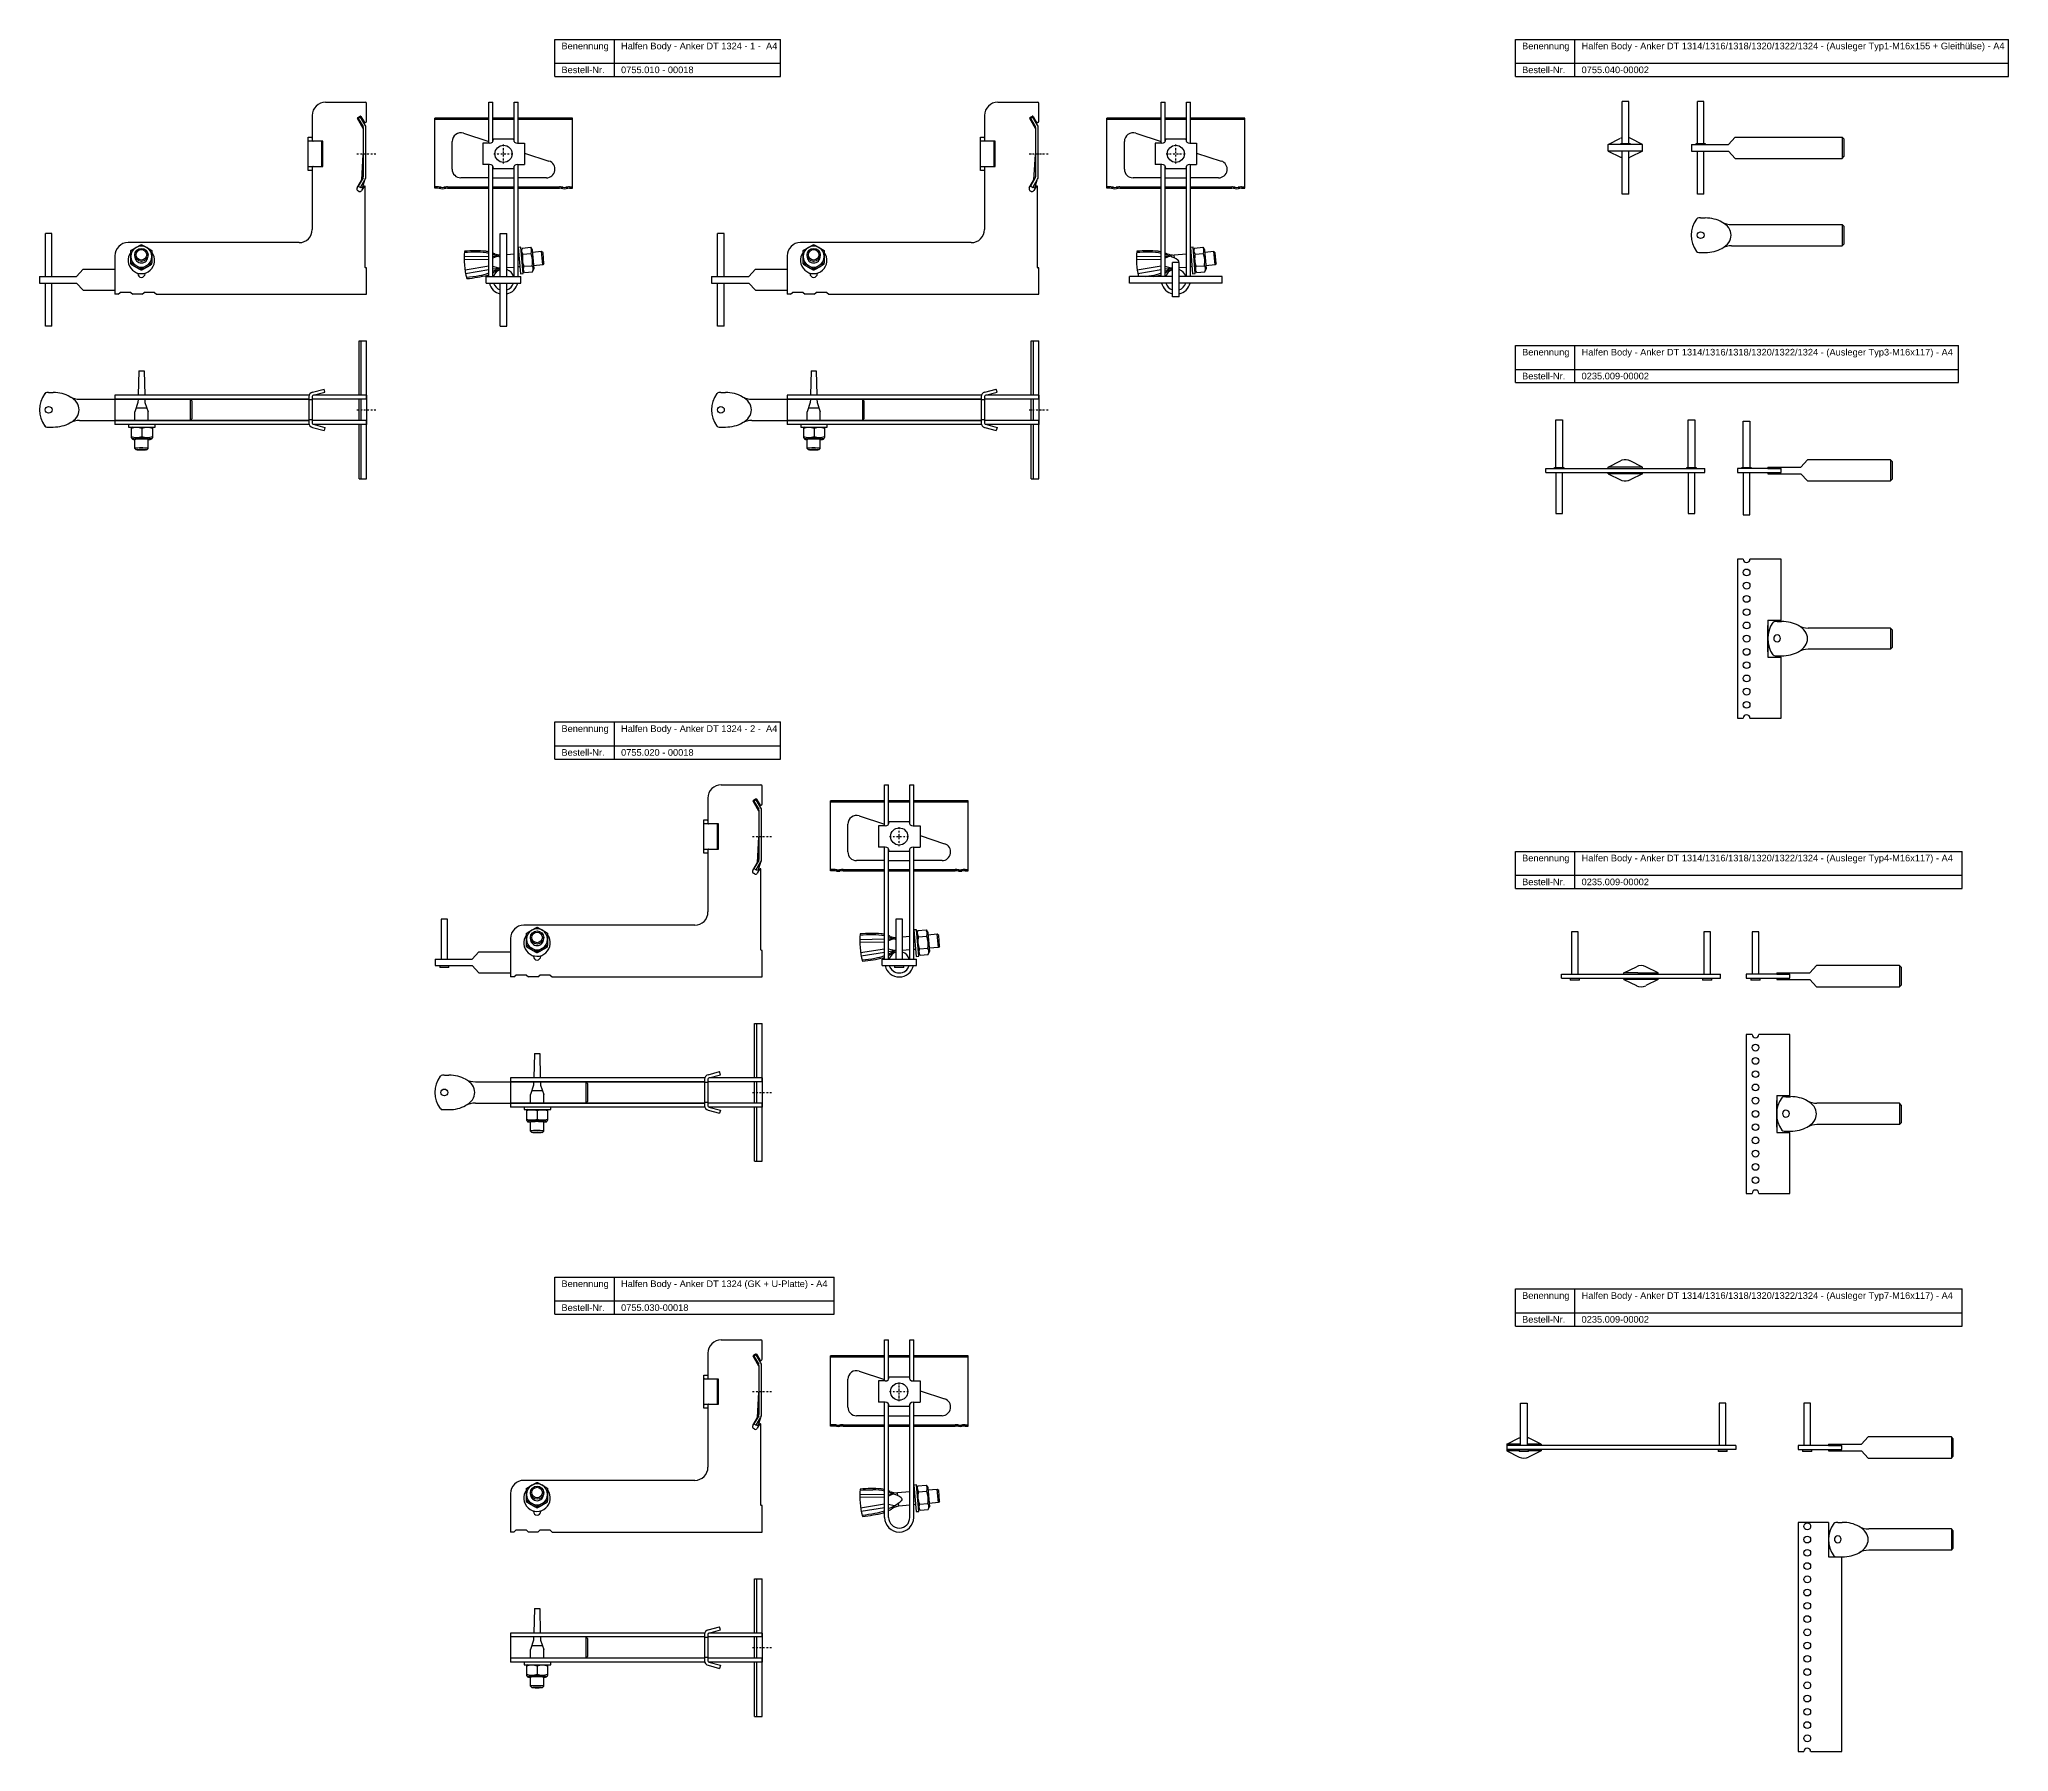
# Model space of a CAD drawing. Header units: millimetres. Extents: x 7979 to 9466, y -1122 to 170.
import ezdxf

# ---------------------------------------------------------------- set-up
doc = ezdxf.new("R2010")
doc.units = ezdxf.units.MM
doc.header["$LTSCALE"] = 10
doc.linetypes.add('STRICHPUNKT2', pattern=[0.5, 0.25, -0.125, 0, -0.125])
doc.layers.add('HALFEN', color=2, linetype='Continuous')
doc.styles.add('ARIAL50', font='ARIAL.TTF', dxfattribs={"height": 5})

msp = doc.modelspace()

# ---------------------------------------------------------------- texts
at = {"layer": 'HALFEN', "style": 'ARIAL50'}
for s, p in [('Benennung', (8373.2, 162.8)), ('Halfen Body - Anker DT 1324 - 1 -  A4', (8418.2, 162.8)), ('Benennung', (9098.4, 162.8)), ('Halfen Body - Anker DT 1314/1316/1318/1320/1322/1324 - (Ausleger Typ1-M16x155 + Gleithülse) - A4', (9143.3, 162.8)), ('Bestell-Nr.', (8373.2, 144.8)), ('0755.010 - 00018', (8418.2, 144.8)), ('Bestell-Nr.', (9098.4, 144.8)), ('0755.040-00002', (9143.3, 144.8)), ('Benennung', (9098.4, -68.3)), ('Halfen Body - Anker DT 1314/1316/1318/1320/1322/1324 - (Ausleger Typ3-M16x117) - A4', (9143.3, -68.3)), ('Bestell-Nr.', (9098.4, -86.3)), ('0235.009-00002', (9143.3, -86.3)), ('Benennung', (8373.2, -352.4)), ('Halfen Body - Anker DT 1324 - 2 -  A4', (8418.2, -352.4)), ('Bestell-Nr.', (8373.2, -370.4)), ('0755.020 - 00018', (8418.2, -370.4)), ('Benennung', (9098.4, -450.1)), ('Halfen Body - Anker DT 1314/1316/1318/1320/1322/1324 - (Ausleger Typ4-M16x117) - A4', (9143.3, -450.1)), ('Bestell-Nr.', (9098.4, -468.1)), ('0235.009-00002', (9143.3, -468.1)), ('Benennung', (8373.2, -771.4)), ('Halfen Body - Anker DT 1324 (GK + U-Platte) - A4', (8418.2, -771.4)), ('Bestell-Nr.', (8373.2, -789.4)), ('0755.030-00018', (8418.2, -789.4)), ('Benennung', (9098.4, -780.3)), ('Halfen Body - Anker DT 1314/1316/1318/1320/1322/1324 - (Ausleger Typ7-M16x117) - A4', (9143.3, -780.3)), ('Bestell-Nr.', (9098.4, -798.3)), ('0235.009-00002', (9143.3, -798.3))]:
    msp.add_text(s, height=5, dxfattribs=at).set_placement(p)

# ---------------------------------------------------------------- linework, layer by layer
at = {"layer": 'HALFEN'}
for p, q in [((8368.2, 170.3), (8538.5, 170.3)), ((8368.2, 142.3), (8368.2, 170.3)), ((8413.2, 142.3), (8413.2, 170.3)), ((8538.5, 142.3), (8538.5, 170.3)), ((9093.4, 170.3), (9465.7, 170.3)), ((9093.4, 142.3), (9093.4, 170.3)), ((9138.3, 142.3), (9138.3, 170.3)), ((9465.7, 142.3), (9465.7, 170.3)), ((8368.2, 152.3), (8538.5, 152.3)), ((9093.4, 152.3), (9465.7, 152.3)), ((8368.2, 142.3), (8538.5, 142.3)), ((9093.4, 142.3), (9465.7, 142.3)), ((8318.5, 91.9), (8318.5, 122.9)), ((8318.5, 122.9), (8321.5, 122.9)), ((8321.5, 93.2), (8321.5, 122.9)), ((8337.5, 93.2), (8337.5, 122.9)), ((8337.5, 122.9), (8340.5, 122.9)), ((8340.5, 91.9), (8340.5, 122.9)), ((8826, 91.9), (8826, 122.9)), ((8826, 122.9), (8829, 122.9)), ((8829, 93.2), (8829, 122.9)), ((8845, 93.2), (8845, 122.9)), ((8845, 122.9), (8848, 122.9)), ((8848, 91.9), (8848, 122.9)), ((9173.9, 91.7), (9173.9, 123.5)), ((9178.9, 123.5), (9173.9, 123.5)), ((9178.9, 91.7), (9178.9, 123.5)), ((9230.7, 91.7), (9230.7, 123.5)), ((9235.7, 123.5), (9230.7, 123.5)), ((9235.7, 91.7), (9235.7, 123.5)), ((8277.5, 57.9), (8277.5, 110.9)), ((8318.5, 110.9), (8277.5, 110.9)), ((8318.5, 109.9), (8277.5, 109.9)), ((8337.5, 110.9), (8321.5, 110.9)), ((8337.5, 109.9), (8321.5, 109.9)), ((8381.5, 110.9), (8340.5, 110.9)), ((8381.5, 109.9), (8340.5, 109.9)), ((8381.5, 57.9), (8381.5, 110.9)), ((8785, 57.9), (8785, 110.9)), ((8826, 110.9), (8785, 110.9)), ((8826, 109.9), (8785, 109.9)), ((8845, 110.9), (8829, 110.9)), ((8845, 109.9), (8829, 109.9)), ((8889, 110.9), (8848, 110.9)), ((8889, 109.9), (8848, 109.9)), ((8889, 57.9), (8889, 110.9)), ((8290.7, 72.3), (8290.7, 93.3)), ((8299.2, 99.4), (8318.5, 93.2)), ((8313.8, 91.9), (8313.8, 75.9)), ((8319, 91.9), (8313.8, 91.9)), ((8337, 94.9), (8322, 94.9)), ((8340, 91.9), (8345.2, 91.9)), ((8345.2, 91.9), (8345.2, 75.9)), ((8798.2, 72.3), (8798.2, 93.3)), ((8806.7, 99.4), (8826, 93.2)), ((8821.3, 91.9), (8821.3, 75.9)), ((8826.5, 91.9), (8821.3, 91.9)), ((8844.5, 94.9), (8829.5, 94.9)), ((8847.5, 91.9), (8852.7, 91.9)), ((8852.7, 91.9), (8852.7, 75.9)), ((9163.4, 91), (9172.8, 95.7)), ((9163.4, 86), (9163.4, 91)), ((9189.4, 91), (9163.4, 91)), ((9172.9, 91), (9172.9, 91.7)), ((9172.9, 91.7), (9179.9, 91.7)), ((9189.4, 91), (9179.9, 95.7)), ((9179.9, 91.7), (9179.9, 91)), ((9189.4, 86), (9189.4, 91)), ((9226.2, 91), (9254.2, 91)), ((9226.2, 91), (9226.2, 86)), ((9229.7, 91), (9229.7, 91.7)), ((9229.7, 91.7), (9236.7, 91.7)), ((9236.7, 91.7), (9236.7, 91)), ((9254.2, 91), (9259.2, 96.5)), ((9259.2, 96.5), (9340, 96.5)), ((9340, 96.5), (9340, 80.5)), ((9341.2, 95.3), (9340, 96.5)), ((9341.2, 95.3), (9341.2, 81.8)), ((8319, 75.9), (8313.8, 75.9)), ((8318.5, -8.6), (8318.5, 75.9)), ((8321.5, -8.6), (8321.5, 74.5)), ((8337.5, -8.6), (8337.5, 74.6)), ((8340, 75.9), (8345.2, 75.9)), ((8340.5, -8.6), (8340.5, 75.9)), ((8345.2, 84.5), (8363.8, 78.4)), ((8826.5, 75.9), (8821.3, 75.9)), ((8826, -8.6), (8826, 75.9)), ((8829, -8.6), (8829, 74.5)), ((8845, -8.6), (8845, 74.6)), ((8847.5, 75.9), (8852.7, 75.9)), ((8848, -8.6), (8848, 75.9)), ((8852.7, 84.5), (8871.3, 78.4)), ((9189.4, 86), (9163.4, 86)), ((9163.4, 86), (9172.8, 81.4)), ((9173.9, 53.5), (9173.9, 86)), ((9178.9, 53.5), (9178.9, 86)), ((9189.4, 86), (9179.9, 81.4)), ((9226.2, 86), (9254.2, 86)), ((9230.7, 53.5), (9230.7, 86)), ((9235.7, 53.5), (9235.7, 86)), ((9254.2, 86), (9259.2, 80.5)), ((9259.2, 80.5), (9340, 80.5)), ((9340, 80.5), (9341.2, 81.8)), ((8318.5, 65.8), (8297.2, 65.8)), ((8321.5, 65.8), (8337.5, 65.8)), ((8322, 72.9), (8337, 72.9)), ((8361.8, 65.8), (8340.5, 65.8)), ((8826, 65.8), (8804.7, 65.8)), ((8829, 65.8), (8845, 65.8)), ((8829.5, 72.9), (8844.5, 72.9)), ((8869.3, 65.8), (8848, 65.8)), ((8279.7, 58.9), (8277.5, 58.9)), ((8279.7, 57.9), (8277.5, 57.9)), ((8287.2, 58.9), (8318.5, 58.9)), ((8287.2, 57.9), (8318.5, 57.9)), ((8321.5, 58.9), (8337.5, 58.9)), ((8321.5, 57.9), (8337.5, 57.9)), ((8340.5, 58.9), (8371.7, 58.9)), ((8340.5, 57.9), (8371.7, 57.9)), ((8379.2, 58.9), (8381.5, 58.9)), ((8379.2, 57.9), (8381.5, 57.9)), ((8787.2, 58.9), (8785, 58.9)), ((8787.2, 57.9), (8785, 57.9)), ((8794.7, 58.9), (8826, 58.9)), ((8794.7, 57.9), (8826, 57.9)), ((8829, 58.9), (8845, 58.9)), ((8829, 57.9), (8845, 57.9)), ((8848, 58.9), (8879.2, 58.9)), ((8848, 57.9), (8879.2, 57.9)), ((8886.7, 58.9), (8889, 58.9)), ((8886.7, 57.9), (8889, 57.9)), ((9178.9, 53.5), (9173.9, 53.5)), ((9235.7, 53.5), (9230.7, 53.5)), ((9233.2, 35.5), (9236.6, 35.5)), ((9256.6, 30.5), (9340, 30.5)), ((9340, 30.5), (9340, 14.5)), ((9341.2, 29.2), (9340, 30.5)), ((7983.6, -8.6), (7983.6, 23.9)), ((7988.6, 23.9), (7983.6, 23.9)), ((7988.6, -8.6), (7988.6, 23.9)), ((8327, -8.6), (8327, 23.9)), ((8327, 23.9), (8332, 23.9)), ((8332, -8.6), (8332, 23.9)), ((8491.1, -8.6), (8491.1, 23.9)), ((8496.1, 23.9), (8491.1, 23.9)), ((8496.1, -8.6), (8496.1, 23.9)), ((9340, 14.5), (9341.2, 15.7)), ((9341.2, 29.2), (9341.2, 15.7)), ((8051.1, 6.6), (8051.1, 7.6)), ((8061.1, 6.6), (8061.1, 7.6)), ((8299.7, 6.3), (8318.5, 6.6)), ((8318.5, 4.2), (8299.7, 4)), ((8321.5, 6.7), (8325.1, 6.7)), ((8325.1, 6.7), (8321.5, 5.1)), ((8337.5, 8.3), (8332, 7.8)), ((8342.5, 13.5), (8340.5, 13.3)), ((8340.5, 13.3), (8342.2, -6.6)), ((8340.9, 8.6), (8340.5, 8.5)), ((8344.2, -6.4), (8342.5, 13.5)), ((8343.7, 12.8), (8342.7, 10.8)), ((8342.7, 10.8), (8344, -3.8)), ((8343.7, 12.8), (8349.8, 13.4)), ((8344.1, 8.2), (8350.2, 8.8)), ((8349.8, 13.4), (8351.1, 11.5)), ((8351.1, 11.5), (8352.4, -3)), ((8358.2, 10.1), (8351.3, 9.5)), ((8359.1, 0.1), (8352.1, -0.5)), ((8359.3, 9.2), (8358.2, 10.1)), ((8359.1, 0.1), (8358.2, 10.1)), ((8360, 1.2), (8359.1, 0.1)), ((8360, 1.2), (8359.3, 9.2)), ((8558.6, 6.6), (8558.6, 7.6)), ((8568.6, 6.6), (8568.6, 7.6)), ((8807.2, 6.3), (8826, 6.6)), ((8826, 4.2), (8807.2, 4)), ((8829, 6.7), (8832.6, 6.7)), ((8832.6, 6.7), (8829, 5.1)), ((8832.6, 6.7), (8829, 5.1)), ((8834.5, -24.1), (8834.5, 1.9)), ((8839.5, 1.9), (8834.5, 1.9)), ((8845, 8.3), (8835.8, 7.5)), ((8836, 5.3), (8835.8, 7.5)), ((8839.5, -24.1), (8839.5, 1.9)), ((8850, 13.5), (8848, 13.3)), ((8848, 13.3), (8849.7, -6.6)), ((8848.4, 8.6), (8848, 8.5)), ((8851.7, -6.4), (8850, 13.5)), ((8851.2, 12.8), (8850.2, 10.8)), ((8850.2, 10.8), (8851.5, -3.8)), ((8851.2, 12.8), (8857.3, 13.4)), ((8851.6, 8.2), (8857.7, 8.8)), ((8857.3, 13.4), (8858.6, 11.5)), ((8858.6, 11.5), (8859.9, -3)), ((8865.7, 10.1), (8858.8, 9.5)), ((8866.6, 0.1), (8859.6, -0.5)), ((8866.8, 9.2), (8865.7, 10.1)), ((8866.6, 0.1), (8865.7, 10.1)), ((8867.5, 1.2), (8866.6, 0.1)), ((8867.5, 1.2), (8866.8, 9.2)), ((9231.8, 9.5), (9236.6, 9.5)), ((9256.6, 14.5), (9340, 14.5)), ((7979.1, -8.6), (8007.1, -8.6)), ((7979.1, -8.6), (7979.1, -13.6)), ((7979.1, -13.6), (8007.1, -13.6)), ((7983.6, -46.1), (7983.6, -13.6)), ((7988.6, -46.1), (7988.6, -13.6)), ((8007.1, -8.6), (8012.1, -3.1)), ((8007.1, -13.6), (8012.1, -19.1)), ((8012.1, -3.1), (8036.1, -3.1)), ((8318.5, -1), (8300.4, -4)), ((8300.8, -6.3), (8318.5, -3.5)), ((8316.5, -8.6), (8342.5, -8.6)), ((8316.5, -13.6), (8316.5, -8.6)), ((8316.5, -13.6), (8342.5, -13.6)), ((8325.9, -2.3), (8321.5, -1.2)), ((8321.5, -3), (8325.9, -2.3)), ((8327, -46.1), (8327, -13.6)), ((8337.5, -1.8), (8332, -2.2)), ((8332, -46.1), (8332, -13.6)), ((8341.8, -1.4), (8340.5, -1.5)), ((8342.2, -6.6), (8344.2, -6.4)), ((8342.5, -13.6), (8342.5, -8.6)), ((8345.3, -5.6), (8344, -3.8)), ((8344.9, -1), (8351, -0.5)), ((8345.3, -5.6), (8351.4, -5.1)), ((8351.4, -5.1), (8352.4, -3)), ((8486.6, -8.6), (8514.6, -8.6)), ((8486.6, -8.6), (8486.6, -13.6)), ((8486.6, -13.6), (8514.6, -13.6)), ((8491.1, -46.1), (8491.1, -13.6)), ((8496.1, -46.1), (8496.1, -13.6)), ((8514.6, -8.6), (8519.6, -3.1)), ((8514.6, -13.6), (8519.6, -19.1)), ((8519.6, -3.1), (8543.6, -3.1)), ((8834.5, -8.6), (8802, -8.6)), ((8802, -13.6), (8802, -8.6)), ((8834.5, -13.6), (8802, -13.6)), ((8826, -1), (8807.9, -4)), ((8808.3, -6.3), (8826, -3.5)), ((8833.4, -2.3), (8829, -1.2)), ((8833.4, -2.3), (8829, -1.2)), ((8829, -3), (8833.4, -2.3)), ((8845, -1.8), (8839.5, -2.2)), ((8872, -8.6), (8839.5, -8.6)), ((8872, -13.6), (8839.5, -13.6)), ((8849.3, -1.4), (8848, -1.5)), ((8849.7, -6.6), (8851.7, -6.4)), ((8852.8, -5.6), (8851.5, -3.8)), ((8852.4, -1), (8858.5, -0.5)), ((8852.8, -5.6), (8858.9, -5.1)), ((8858.9, -5.1), (8859.9, -3)), ((8872, -13.6), (8872, -8.6)), ((8012.1, -19.1), (8036.1, -19.1)), ((8038.6, -22.1), (8036.1, -22.1)), ((8038.6, -22.1), (8036.1, -22.1)), ((8038.6, -22.1), (8040.1, -20.8)), ((8048.1, -20.8), (8040.1, -20.8)), ((8048.1, -20.8), (8049.6, -22.1)), ((8056.6, -22.1), (8049.6, -22.1)), ((8056.6, -22.1), (8058.1, -20.8)), ((8066.1, -20.8), (8058.1, -20.8)), ((8066.1, -20.8), (8067.6, -22.1)), ((8519.6, -19.1), (8543.6, -19.1)), ((8546.1, -22.1), (8543.6, -22.1)), ((8546.1, -22.1), (8543.6, -22.1)), ((8546.1, -22.1), (8547.6, -20.8)), ((8555.6, -20.8), (8547.6, -20.8)), ((8555.6, -20.8), (8557.1, -22.1)), ((8564.1, -22.1), (8557.1, -22.1)), ((8564.1, -22.1), (8565.6, -20.8)), ((8573.6, -20.8), (8565.6, -20.8)), ((8573.6, -20.8), (8575.1, -22.1)), ((8839.5, -24.1), (8834.5, -24.1)), ((7988.6, -46.1), (7983.6, -46.1)), ((8220.4, -98.3), (8220.4, -57.3)), ((8220.4, -57.3), (8226.1, -57.3)), ((8222.1, -98.3), (8222.1, -57.3)), ((8226.1, -101.3), (8226.1, -57.3)), ((8327, -46.1), (8332, -46.1)), ((8496.1, -46.1), (8491.1, -46.1)), ((8727.9, -98.3), (8727.9, -57.3)), ((8727.9, -57.3), (8733.6, -57.3)), ((8729.6, -98.3), (8729.6, -57.3)), ((8733.6, -101.3), (8733.6, -57.3)), ((9093.4, -60.8), (9427.8, -60.8)), ((9093.4, -88.8), (9093.4, -60.8)), ((9138.3, -88.8), (9138.3, -60.8)), ((9427.8, -88.8), (9427.8, -60.8)), ((8054.1, -79.8), (8053.6, -98.3)), ((8054.1, -79.8), (8058.1, -79.8)), ((8058.1, -79.8), (8058.6, -98.3)), ((8561.6, -79.8), (8561.1, -98.3)), ((8561.6, -79.8), (8565.6, -79.8)), ((8565.6, -79.8), (8566.1, -98.3)), ((9093.4, -78.8), (9427.8, -78.8)), ((9093.4, -88.8), (9427.8, -88.8)), ((7986.1, -96.3), (7989.5, -96.3)), ((8009.5, -101.3), (8182.6, -101.3)), ((8182.7, -98.3), (8036.1, -98.3)), ((8036.1, -98.3), (8036.1, -120.3)), ((8182.6, -101.3), (8036.1, -101.3)), ((8053.5, -103.7), (8051.1, -110.8)), ((8053.6, -101.3), (8053.5, -103.7)), ((8058.6, -101.3), (8058.7, -103.7)), ((8058.7, -103.7), (8061.1, -110.8)), ((8092.9, -101.3), (8092.9, -117.3)), ((8094.1, -102.5), (8092.9, -101.3)), ((8094.1, -102.5), (8094.1, -116.1)), ((8182.6, -99.3), (8182.6, -119.3)), ((8185.1, -101.8), (8182.6, -101.8)), ((8185.1, -99.3), (8185.1, -119.3)), ((8226.1, -101.3), (8185.1, -101.3)), ((8185.1, -101.3), (8185.1, -103.3)), ((8185.1, -103.3), (8185.1, -115.3)), ((8185.2, -95.9), (8194, -93.6)), ((8185.8, -98.3), (8194.6, -96)), ((8226.1, -98.3), (8186, -98.3)), ((8194.6, -96), (8194, -93.6)), ((8220.4, -117.3), (8220.4, -101.3)), ((8222.1, -117.3), (8222.1, -101.3)), ((8226.1, -98.3), (8226.1, -120.3)), ((8226.1, -101.3), (8226.1, -117.3)), ((8493.6, -96.3), (8497, -96.3)), ((8517, -101.3), (8690.1, -101.3)), ((8690.2, -98.3), (8543.6, -98.3)), ((8543.6, -98.3), (8543.6, -120.3)), ((8690.1, -101.3), (8543.6, -101.3)), ((8561, -103.7), (8558.6, -110.8)), ((8561.1, -101.3), (8561, -103.7)), ((8566.1, -101.3), (8566.2, -103.7)), ((8566.2, -103.7), (8568.6, -110.8)), ((8600.4, -101.3), (8600.4, -117.3)), ((8601.6, -102.5), (8600.4, -101.3)), ((8601.6, -102.5), (8601.6, -116.1)), ((8690.1, -99.3), (8690.1, -119.3)), ((8692.6, -101.8), (8690.1, -101.8)), ((8692.6, -99.3), (8692.6, -119.3)), ((8733.6, -101.3), (8692.6, -101.3)), ((8692.6, -101.3), (8692.6, -103.3)), ((8692.6, -103.3), (8692.6, -115.3)), ((8692.7, -95.9), (8701.5, -93.6)), ((8693.3, -98.3), (8702.1, -96)), ((8733.6, -98.3), (8693.5, -98.3)), ((8702.1, -96), (8701.5, -93.6)), ((8727.9, -117.3), (8727.9, -101.3)), ((8729.6, -117.3), (8729.6, -101.3)), ((8733.6, -98.3), (8733.6, -120.3)), ((8733.6, -101.3), (8733.6, -117.3)), ((8009.5, -117.3), (8182.6, -117.3)), ((8182.6, -117.3), (8036.1, -117.3)), ((8051.1, -117.3), (8051.1, -110.8)), ((8052.1, -107.8), (8060, -107.8)), ((8061.1, -117.3), (8061.1, -110.8)), ((8092.9, -117.3), (8094.1, -116.1)), ((8185.1, -116.8), (8182.6, -116.8)), ((8185.1, -115.3), (8185.1, -117.3)), ((8226.1, -117.3), (8185.1, -117.3)), ((8226.1, -161.3), (8226.1, -117.3)), ((8517, -117.3), (8690.1, -117.3)), ((8690.1, -117.3), (8543.6, -117.3)), ((8558.6, -117.3), (8558.6, -110.8)), ((8559.6, -107.8), (8567.5, -107.8)), ((8568.6, -117.3), (8568.6, -110.8)), ((8600.4, -117.3), (8601.6, -116.1)), ((8692.6, -116.8), (8690.1, -116.8)), ((8692.6, -115.3), (8692.6, -117.3)), ((8733.6, -117.3), (8692.6, -117.3)), ((8733.6, -161.3), (8733.6, -117.3)), ((9123.8, -152.8), (9123.8, -116.8)), ((9123.8, -116.8), (9128.8, -116.8)), ((9128.8, -116.8), (9128.8, -152.8)), ((9223.8, -152.8), (9223.8, -116.8)), ((9223.8, -116.8), (9228.8, -116.8)), ((9228.8, -116.8), (9228.8, -152.8)), ((9265.4, -152.8), (9265.4, -117.8)), ((9265.4, -117.8), (9270.4, -117.8)), ((9270.4, -117.8), (9270.4, -152.8)), ((7984.7, -122.3), (7989.5, -122.3)), ((8182.7, -120.3), (8036.1, -120.3)), ((8066.4, -120.3), (8046.4, -120.3)), ((8046.4, -120.3), (8046.4, -122.3)), ((8046.4, -122.3), (8066.4, -122.3)), ((8049.1, -122.3), (8048.4, -122.7)), ((8048.4, -122.7), (8048.4, -130.3)), ((8048.4, -130.3), (8049.1, -131.3)), ((8049.1, -122.3), (8063.7, -122.3)), ((8051.1, -138.5), (8051.1, -131.7)), ((8056.4, -123.2), (8056.4, -129.4)), ((8061.1, -138.4), (8061.1, -131.6)), ((8063.7, -122.3), (8064.4, -122.7)), ((8064.4, -130.3), (8063.7, -131.3)), ((8064.4, -122.7), (8064.4, -130.3)), ((8066.4, -122.3), (8066.4, -120.3)), ((8185.2, -122.7), (8194, -125)), ((8185.8, -120.2), (8194.6, -122.6)), ((8226.1, -120.3), (8186, -120.3)), ((8194.6, -122.6), (8194, -125)), ((8220.4, -161.3), (8220.4, -120.3)), ((8222.1, -161.3), (8222.1, -120.3)), ((8492.2, -122.3), (8497, -122.3)), ((8690.2, -120.3), (8543.6, -120.3)), ((8573.9, -120.3), (8553.9, -120.3)), ((8553.9, -120.3), (8553.9, -122.3)), ((8553.9, -122.3), (8573.9, -122.3)), ((8556.6, -122.3), (8555.9, -122.7)), ((8555.9, -122.7), (8555.9, -130.3)), ((8555.9, -130.3), (8556.6, -131.3)), ((8556.6, -122.3), (8571.2, -122.3)), ((8558.6, -138.5), (8558.6, -131.7)), ((8563.9, -123.2), (8563.9, -129.4)), ((8568.6, -138.4), (8568.6, -131.6)), ((8571.2, -122.3), (8571.9, -122.7)), ((8571.9, -130.3), (8571.2, -131.3)), ((8571.9, -122.7), (8571.9, -130.3)), ((8573.9, -122.3), (8573.9, -120.3)), ((8692.7, -122.7), (8701.5, -125)), ((8693.3, -120.2), (8702.1, -122.6)), ((8733.6, -120.3), (8693.5, -120.3)), ((8702.1, -122.6), (8701.5, -125)), ((8727.9, -161.3), (8727.9, -120.3)), ((8729.6, -161.3), (8729.6, -120.3)), ((8051.1, -138.4), (8052.1, -139.4)), ((8061.1, -138.4), (8060.1, -139.4)), ((8558.6, -138.4), (8559.6, -139.4)), ((8568.6, -138.4), (8567.6, -139.4)), ((9163.3, -152.5), (9172.8, -147.8)), ((9189.3, -152.5), (9179.9, -147.8)), ((9308.9, -152.5), (9313.9, -147)), ((9376.6, -147), (9313.9, -147)), ((9376.6, -147), (9376.6, -163)), ((9377.9, -148.2), (9376.6, -147)), ((9377.9, -148.2), (9377.9, -161.7)), ((8220.4, -161.3), (8226.1, -161.3)), ((8727.9, -161.3), (8733.6, -161.3)), ((9116.3, -156.5), (9116.3, -153.5)), ((9116.3, -153.5), (9236.3, -153.5)), ((9116.3, -156.5), (9236.3, -156.5)), ((9122.8, -153.5), (9122.8, -152.8)), ((9122.8, -152.8), (9129.8, -152.8)), ((9123.8, -156.5), (9123.8, -187.5)), ((9128.8, -187.5), (9128.8, -156.5)), ((9129.8, -152.8), (9129.8, -153.5)), ((9189.3, -152.5), (9163.3, -152.5)), ((9163.3, -153.5), (9163.3, -152.5)), ((9163.3, -157.5), (9163.3, -156.5)), ((9189.3, -157.5), (9163.3, -157.5)), ((9163.3, -157.5), (9172.8, -162.1)), ((9189.3, -157.5), (9179.9, -162.1)), ((9189.3, -153.5), (9189.3, -152.5)), ((9189.3, -157.5), (9189.3, -156.5)), ((9222.8, -153.5), (9222.8, -152.8)), ((9222.8, -152.8), (9229.8, -152.8)), ((9223.8, -156.5), (9223.8, -187.5)), ((9228.8, -187.5), (9228.8, -156.5)), ((9229.8, -152.8), (9229.8, -153.5)), ((9236.3, -156.5), (9236.3, -153.5)), ((9283.9, -153.5), (9260.9, -153.5)), ((9260.9, -153.5), (9260.9, -156.5)), ((9260.9, -156.5), (9283.9, -156.5)), ((9264.4, -153.5), (9264.4, -152.8)), ((9264.4, -152.8), (9271.4, -152.8)), ((9265.4, -156.5), (9265.4, -188.5)), ((9270.4, -188.5), (9270.4, -156.5)), ((9271.4, -152.8), (9271.4, -153.5)), ((9283.9, -152.5), (9308.9, -152.5)), ((9283.9, -152.5), (9283.9, -153.5)), ((9283.9, -153.5), (9293.9, -153.5)), ((9283.9, -156.5), (9283.9, -157.5)), ((9283.9, -156.5), (9293.9, -156.5)), ((9283.9, -157.5), (9308.9, -157.5)), ((9293.9, -156.5), (9293.9, -153.5)), ((9308.9, -157.5), (9313.9, -163)), ((9313.9, -163), (9376.6, -163)), ((9372.5, -163), (9376.6, -163)), ((9376.6, -163), (9377.9, -161.7)), ((9123.8, -187.5), (9128.8, -187.5)), ((9223.8, -187.5), (9228.8, -187.5)), ((9265.4, -188.5), (9270.4, -188.5)), ((9265.3, -222), (9260.9, -222)), ((9260.9, -222), (9260.9, -342)), ((9293.9, -222), (9270.4, -222)), ((9293.9, -268), (9293.9, -222)), ((9283.9, -268), (9283.9, -296)), ((9283.9, -268), (9293.9, -268)), ((9283.9, -269), (9283.9, -279.5)), ((9283.9, -292), (9283.9, -272)), ((9290.9, -269), (9294.3, -269)), ((9376.6, -274), (9314.3, -274)), ((9376.6, -274), (9376.6, -290)), ((9377.9, -275.3), (9376.6, -274)), ((9377.9, -275.3), (9377.9, -288.8)), ((9283.9, -284.6), (9283.9, -295)), ((9283.9, -296), (9293.9, -296)), ((9289.5, -295), (9294.3, -295)), ((9293.9, -342), (9293.9, -296)), ((9376.6, -290), (9314.3, -290)), ((9376.6, -290), (9377.9, -288.8)), ((8368.2, -344.9), (8538.5, -344.9)), ((8368.2, -372.9), (8368.2, -344.9)), ((8413.2, -372.9), (8413.2, -344.9)), ((8538.5, -372.9), (8538.5, -344.9)), ((9260.9, -342), (9265.3, -342)), ((9270.4, -342), (9293.9, -342)), ((8368.2, -362.9), (8538.5, -362.9)), ((8368.2, -372.9), (8538.5, -372.9)), ((8617.2, -423.3), (8617.2, -392.3)), ((8617.2, -392.3), (8620.2, -392.3)), ((8620.2, -422), (8620.2, -392.3)), ((8636.2, -422), (8636.2, -392.3)), ((8636.2, -392.3), (8639.2, -392.3)), ((8639.2, -423.3), (8639.2, -392.3)), ((8576.2, -457.3), (8576.2, -404.3)), ((8617.2, -404.3), (8576.2, -404.3)), ((8617.2, -405.3), (8576.2, -405.3)), ((8597.9, -415.8), (8617.2, -422.1)), ((8636.2, -404.3), (8620.2, -404.3)), ((8636.2, -405.3), (8620.2, -405.3)), ((8680.2, -404.3), (8639.2, -404.3)), ((8680.2, -405.3), (8639.2, -405.3)), ((8680.2, -457.3), (8680.2, -404.3)), ((8589.4, -443), (8589.4, -422)), ((8612.5, -423.3), (8612.5, -439.3)), ((8617.7, -423.3), (8612.5, -423.3)), ((8635.7, -420.3), (8620.7, -420.3)), ((8638.7, -423.3), (8643.9, -423.3)), ((8643.9, -423.3), (8643.9, -439.3)), ((8643.9, -430.7), (8662.5, -436.8)), ((8617.7, -439.3), (8612.5, -439.3)), ((8617.2, -523.8), (8617.2, -439.3)), ((8620.2, -523.8), (8620.2, -440.7)), ((8620.7, -442.3), (8635.7, -442.3)), ((8636.2, -523.8), (8636.2, -440.7)), ((8638.7, -439.3), (8643.9, -439.3)), ((8639.2, -523.8), (8639.2, -439.3)), ((9093.4, -442.6), (9430.6, -442.6)), ((9093.4, -470.6), (9093.4, -442.6)), ((9138.3, -470.6), (9138.3, -442.6)), ((9430.6, -470.6), (9430.6, -442.6)), ((8578.4, -456.3), (8576.2, -456.3)), ((8578.4, -457.3), (8576.2, -457.3)), ((8585.9, -456.3), (8617.2, -456.3)), ((8585.9, -457.3), (8617.2, -457.3)), ((8617.2, -449.5), (8595.9, -449.5)), ((8620.2, -449.5), (8636.2, -449.5)), ((8620.2, -456.3), (8636.2, -456.3)), ((8620.2, -457.3), (8636.2, -457.3)), ((8660.5, -449.5), (8639.2, -449.5)), ((8639.2, -456.3), (8670.4, -456.3)), ((8639.2, -457.3), (8670.4, -457.3)), ((8677.9, -456.3), (8680.2, -456.3)), ((8677.9, -457.3), (8680.2, -457.3)), ((9093.4, -460.6), (9430.6, -460.6)), ((9093.4, -470.6), (9430.6, -470.6)), ((8282.3, -493.8), (8282.3, -523.8)), ((8287.3, -493.8), (8282.3, -493.8)), ((8287.3, -523.8), (8287.3, -493.8)), ((8625.7, -493.8), (8625.7, -523.8)), ((8630.7, -493.8), (8625.7, -493.8)), ((8630.7, -523.8), (8630.7, -493.8)), ((8641.2, -501.7), (8639.2, -501.9)), ((8639.2, -501.9), (8640.9, -521.8)), ((8642.9, -521.7), (8641.2, -501.7)), ((8642.3, -502.4), (8641.4, -504.4)), ((8641.4, -504.4), (8642.7, -519)), ((8642.3, -502.4), (8648.5, -501.9)), ((8648.5, -501.9), (8649.8, -503.7)), ((8649.8, -503.7), (8651, -518.2)), ((8656.9, -505.1), (8649.9, -505.7)), ((8658, -506), (8656.9, -505.1)), ((8657.8, -515.1), (8656.9, -505.1)), ((9135.7, -503.3), (9135.7, -535.3)), ((9140.7, -503.3), (9135.7, -503.3)), ((9140.7, -535.3), (9140.7, -503.3)), ((9235.7, -503.3), (9235.7, -535.3)), ((9240.7, -503.3), (9235.7, -503.3)), ((9240.7, -535.3), (9240.7, -503.3)), ((9272.1, -503.3), (9272.1, -535.3)), ((9277.1, -503.3), (9272.1, -503.3)), ((9277.1, -535.3), (9277.1, -503.3)), ((8305.8, -523.8), (8310.8, -518.3)), ((8310.8, -518.3), (8334.8, -518.3)), ((8349.8, -508.6), (8349.8, -507.6)), ((8359.8, -508.6), (8359.8, -507.6)), ((8617.2, -511), (8598.3, -511.3)), ((8598.4, -509), (8617.2, -508.6)), ((8617.2, -516.3), (8599, -519.2)), ((8599.5, -521.5), (8617.2, -518.7)), ((8620.2, -508.6), (8623.8, -508.5)), ((8623.8, -508.5), (8620.2, -510.1)), ((8624.5, -517.5), (8620.2, -516.4)), ((8620.2, -518.2), (8624.5, -517.5)), ((8636.2, -506.9), (8630.7, -507.4)), ((8636.2, -517), (8630.7, -517.5)), ((8639.6, -506.6), (8639.2, -506.7)), ((8640.5, -516.6), (8639.2, -516.7)), ((8642.7, -507), (8648.9, -506.5)), ((8644, -520.8), (8642.7, -519)), ((8643.6, -516.2), (8649.7, -515.7)), ((8644, -520.8), (8650.1, -520.3)), ((8650.1, -520.3), (8651, -518.2)), ((8657.8, -515.1), (8650.8, -515.7)), ((8658.7, -514), (8657.8, -515.1)), ((8658.7, -514), (8658, -506)), ((8277.8, -523.8), (8305.8, -523.8)), ((8277.8, -523.8), (8277.8, -528.8)), ((8277.8, -528.8), (8305.8, -528.8)), ((8281.3, -528.8), (8281.3, -530.3)), ((8288.3, -530.3), (8281.3, -530.3)), ((8288.3, -530.3), (8288.3, -528.8)), ((8305.8, -528.8), (8310.8, -534.3)), ((8310.8, -534.3), (8334.8, -534.3)), ((8615.2, -523.8), (8641.2, -523.8)), ((8615.2, -528.8), (8615.2, -523.8)), ((8615.2, -528.8), (8641.2, -528.8)), ((8624.7, -528.8), (8624.7, -530.3)), ((8631.7, -530.3), (8624.7, -530.3)), ((8631.7, -530.3), (8631.7, -528.8)), ((8640.9, -521.8), (8642.9, -521.7)), ((8641.2, -528.8), (8641.2, -523.8)), ((9175.2, -534.3), (9184.7, -529.6)), ((9175.2, -535.3), (9175.2, -534.3)), ((9185.7, -534.3), (9175.2, -534.3)), ((9185.7, -534.3), (9190.7, -534.3)), ((9190.7, -534.3), (9201.2, -534.3)), ((9201.2, -534.3), (9191.8, -529.6)), ((9201.2, -535.3), (9201.2, -534.3)), ((9290.6, -534.3), (9315.6, -534.3)), ((9290.6, -534.3), (9290.6, -535.3)), ((9315.6, -534.3), (9320.6, -528.8)), ((9383.4, -528.8), (9320.6, -528.8)), ((9383.4, -528.8), (9383.4, -544.8)), ((9384.6, -530), (9383.4, -528.8)), ((9384.6, -530), (9384.6, -543.5)), ((8337.3, -537.3), (8334.8, -537.3)), ((8337.3, -537.3), (8334.8, -537.3)), ((8337.3, -537.3), (8338.8, -536)), ((8346.8, -536), (8338.8, -536)), ((8346.8, -536), (8348.3, -537.3)), ((8355.3, -537.3), (8348.3, -537.3)), ((8355.3, -537.3), (8356.8, -536)), ((8364.8, -536), (8356.8, -536)), ((8364.8, -536), (8366.3, -537.3)), ((9128.2, -538.3), (9128.2, -535.3)), ((9128.2, -535.3), (9248.2, -535.3)), ((9128.2, -538.3), (9248.2, -538.3)), ((9134.7, -538.3), (9134.7, -539.8)), ((9134.7, -538.3), (9141.7, -538.3)), ((9141.7, -539.8), (9134.7, -539.8)), ((9141.7, -539.8), (9141.7, -538.3)), ((9175.2, -539.3), (9175.2, -538.3)), ((9201.2, -539.3), (9175.2, -539.3)), ((9175.2, -539.3), (9184.7, -543.9)), ((9201.2, -539.3), (9191.8, -543.9)), ((9201.2, -539.3), (9201.2, -538.3)), ((9234.7, -538.3), (9234.7, -539.8)), ((9234.7, -538.3), (9241.7, -538.3)), ((9241.7, -539.8), (9234.7, -539.8)), ((9241.7, -539.8), (9241.7, -538.3)), ((9248.2, -538.3), (9248.2, -535.3)), ((9290.6, -535.3), (9267.6, -535.3)), ((9267.6, -535.3), (9267.6, -538.3)), ((9267.6, -538.3), (9290.6, -538.3)), ((9271.1, -538.3), (9271.1, -539.8)), ((9271.1, -538.3), (9278.1, -538.3)), ((9278.1, -539.8), (9271.1, -539.8)), ((9278.1, -539.8), (9278.1, -538.3)), ((9290.6, -535.3), (9300.6, -535.3)), ((9290.6, -538.3), (9290.6, -539.3)), ((9290.6, -538.3), (9300.6, -538.3)), ((9290.6, -539.3), (9315.6, -539.3)), ((9300.6, -538.3), (9300.6, -535.3)), ((9315.6, -539.3), (9320.6, -544.8)), ((9320.6, -544.8), (9383.4, -544.8)), ((9379.2, -544.8), (9383.4, -544.8)), ((9383.4, -544.8), (9384.6, -543.5)), ((8519, -613.5), (8519, -572.5)), ((8519, -572.5), (8524.8, -572.5)), ((8520.8, -613.5), (8520.8, -572.5)), ((8524.8, -616.5), (8524.8, -572.5)), ((9272, -580.7), (9267.6, -580.7)), ((9267.6, -580.7), (9267.6, -700.7)), ((9300.6, -580.7), (9277.1, -580.7)), ((9300.6, -626.7), (9300.6, -580.7)), ((8352.8, -595), (8352.3, -613.5)), ((8352.8, -595), (8356.8, -595)), ((8356.8, -595), (8357.2, -613.5)), ((8483.9, -611.1), (8492.6, -608.8)), ((8493.3, -611.2), (8492.6, -608.8)), ((8284.8, -611.5), (8288.2, -611.5)), ((8308.2, -616.5), (8481.3, -616.5)), ((8481.4, -613.5), (8334.8, -613.5)), ((8334.8, -613.5), (8334.8, -635.5)), ((8481.3, -616.5), (8334.8, -616.5)), ((8352.2, -619), (8349.8, -626)), ((8350.8, -623), (8358.7, -623)), ((8352.2, -616.5), (8352.2, -619)), ((8357.3, -616.5), (8357.4, -619)), ((8357.4, -619), (8359.8, -626)), ((8391.5, -616.5), (8391.5, -632.5)), ((8392.8, -617.7), (8391.5, -616.5)), ((8392.8, -617.7), (8392.8, -631.3)), ((8481.3, -614.5), (8481.3, -634.5)), ((8483.8, -617), (8481.3, -617)), ((8483.8, -614.5), (8483.8, -634.5)), ((8524.8, -616.5), (8483.8, -616.5)), ((8483.8, -616.5), (8483.8, -618.5)), ((8483.8, -618.5), (8483.8, -630.5)), ((8484.5, -613.6), (8493.3, -611.2)), ((8524.8, -613.5), (8484.7, -613.5)), ((8519, -632.5), (8519, -616.5)), ((8520.8, -632.5), (8520.8, -616.5)), ((8524.8, -613.5), (8524.8, -635.5)), ((8524.8, -616.5), (8524.8, -632.5)), ((8283.4, -637.5), (8288.2, -637.5)), ((8308.2, -632.5), (8481.3, -632.5)), ((8481.3, -632.5), (8334.8, -632.5)), ((8481.4, -635.5), (8334.8, -635.5)), ((8345.1, -635.5), (8345.1, -637.5)), ((8345.1, -637.5), (8365.1, -637.5)), ((8347.5, -637.5), (8346.8, -637.9)), ((8346.8, -637.9), (8346.8, -645.5)), ((8347.5, -637.5), (8362.1, -637.5)), ((8349.8, -632.5), (8349.8, -626)), ((8354.8, -638.5), (8354.8, -644.6)), ((8359.8, -632.5), (8359.8, -626)), ((8362.1, -637.5), (8362.8, -637.9)), ((8362.8, -637.9), (8362.8, -645.5)), ((8365.1, -637.5), (8365.1, -635.5)), ((8391.5, -632.5), (8392.8, -631.3)), ((8483.8, -632), (8481.3, -632)), ((8483.8, -630.5), (8483.8, -632.5)), ((8524.8, -632.5), (8483.8, -632.5)), ((8483.9, -637.9), (8492.6, -640.2)), ((8484.5, -635.5), (8493.3, -637.8)), ((8524.8, -635.5), (8484.7, -635.5)), ((8493.3, -637.8), (8492.6, -640.2)), ((8519, -676.5), (8519, -635.5)), ((8520.8, -676.5), (8520.8, -635.5)), ((8524.8, -676.5), (8524.8, -632.5)), ((9290.6, -626.7), (9290.6, -654.7)), ((9290.6, -626.7), (9300.6, -626.7)), ((9290.6, -627.7), (9290.6, -638.2)), ((9290.6, -650.7), (9290.6, -630.7)), ((9297.6, -627.7), (9301, -627.7)), ((9383.4, -632.7), (9321, -632.7)), ((9383.4, -632.7), (9383.4, -648.7)), ((9384.6, -634), (9383.4, -632.7)), ((9384.6, -634), (9384.6, -647.5)), ((8346.8, -645.5), (8347.5, -646.5)), ((8349.8, -653.7), (8349.8, -647)), ((8349.8, -653.7), (8350.8, -654.7)), ((8359.8, -653.7), (8358.8, -654.7)), ((8359.8, -653.7), (8359.8, -647)), ((8362.8, -645.5), (8362.1, -646.5)), ((9290.6, -643.3), (9290.6, -653.7)), ((9296.2, -653.7), (9301, -653.7)), ((9383.4, -648.7), (9321, -648.7)), ((9383.4, -648.7), (9384.6, -647.5)), ((9290.6, -654.7), (9300.6, -654.7)), ((9300.6, -700.7), (9300.6, -654.7)), ((8519, -676.5), (8524.8, -676.5)), ((9267.6, -700.7), (9272, -700.7)), ((9277.1, -700.7), (9300.6, -700.7)), ((8368.2, -763.9), (8579.2, -763.9)), ((8368.2, -791.9), (8368.2, -763.9)), ((8413.2, -791.9), (8413.2, -763.9)), ((8579.2, -791.9), (8579.2, -763.9)), ((9093.4, -772.8), (9430.6, -772.8)), ((9093.4, -800.8), (9093.4, -772.8)), ((9138.3, -800.8), (9138.3, -772.8)), ((9430.6, -800.8), (9430.6, -772.8)), ((8368.2, -781.9), (8579.2, -781.9)), ((8368.2, -791.9), (8579.2, -791.9)), ((9093.4, -790.8), (9430.6, -790.8)), ((9093.4, -800.8), (9430.6, -800.8)), ((8617.2, -842.3), (8617.2, -811.3)), ((8617.2, -811.3), (8620.2, -811.3)), ((8620.2, -841), (8620.2, -811.3)), ((8636.2, -841), (8636.2, -811.3)), ((8636.2, -811.3), (8639.2, -811.3)), ((8639.2, -842.3), (8639.2, -811.3)), ((8576.2, -876.3), (8576.2, -823.3)), ((8617.2, -823.3), (8576.2, -823.3)), ((8617.2, -824.3), (8576.2, -824.3)), ((8636.2, -823.3), (8620.2, -823.3)), ((8636.2, -824.3), (8620.2, -824.3)), ((8680.2, -823.3), (8639.2, -823.3)), ((8680.2, -824.3), (8639.2, -824.3)), ((8680.2, -876.3), (8680.2, -823.3)), ((8589.4, -862), (8589.4, -841)), ((8597.9, -834.8), (8617.2, -841.1)), ((8612.5, -842.3), (8612.5, -858.3)), ((8617.7, -842.3), (8612.5, -842.3)), ((8635.7, -839.3), (8620.7, -839.3)), ((8638.7, -842.3), (8643.9, -842.3)), ((8643.9, -842.3), (8643.9, -858.3)), ((8617.7, -858.3), (8612.5, -858.3)), ((8617.2, -945.3), (8617.2, -858.3)), ((8620.2, -945.3), (8620.2, -859.7)), ((8620.7, -861.3), (8635.7, -861.3)), ((8636.2, -945.3), (8636.2, -859.7)), ((8638.7, -858.3), (8643.9, -858.3)), ((8639.2, -945.3), (8639.2, -858.3)), ((8643.9, -849.7), (8662.5, -855.8)), ((9097.3, -891), (9097.3, -859)), ((9097.3, -859), (9102.3, -859)), ((9102.3, -859), (9102.3, -891)), ((9252.3, -859), (9247.3, -859)), ((9247.3, -859), (9247.3, -891)), ((9252.3, -891), (9252.3, -859)), ((9311.2, -859), (9311.2, -891)), ((9316.2, -859), (9311.2, -859)), ((9316.2, -891), (9316.2, -859)), ((8578.4, -875.3), (8576.2, -875.3)), ((8578.4, -876.3), (8576.2, -876.3)), ((8585.9, -875.3), (8617.2, -875.3)), ((8585.9, -876.3), (8617.2, -876.3)), ((8617.2, -868.5), (8595.9, -868.5)), ((8620.2, -868.5), (8636.2, -868.5)), ((8620.2, -875.3), (8636.2, -875.3)), ((8620.2, -876.3), (8636.2, -876.3)), ((8660.5, -868.5), (8639.2, -868.5)), ((8639.2, -875.3), (8670.4, -875.3)), ((8639.2, -876.3), (8670.4, -876.3)), ((8677.9, -875.3), (8680.2, -875.3)), ((8677.9, -876.3), (8680.2, -876.3)), ((9086.8, -890), (9096.3, -885.3)), ((9097.3, -890), (9086.8, -890)), ((9086.8, -890), (9086.8, -891)), ((9259.8, -891), (9086.8, -891)), ((9086.8, -891), (9086.8, -894)), ((9112.8, -890), (9102.3, -890)), ((9112.8, -890), (9103.3, -885.3)), ((9112.8, -890), (9112.8, -891)), ((9259.8, -891), (9259.8, -894)), ((9329.7, -891), (9306.7, -891)), ((9306.7, -891), (9306.7, -894)), ((9329.7, -890), (9354.7, -890)), ((9329.7, -890), (9329.7, -891)), ((9329.7, -891), (9339.7, -891)), ((9339.7, -894), (9339.7, -891)), ((9354.7, -890), (9359.7, -884.5)), ((9422.5, -884.5), (9359.7, -884.5)), ((9422.5, -884.5), (9422.5, -900.5)), ((9423.7, -885.7), (9422.5, -884.5)), ((9423.7, -885.7), (9423.7, -899.3)), ((9259.8, -894), (9086.8, -894)), ((9086.8, -894), (9086.8, -895)), ((9096.3, -895), (9086.8, -895)), ((9086.8, -895), (9096.3, -899.7)), ((9096.3, -894), (9096.3, -895.5)), ((9096.3, -894), (9103.3, -894)), ((9103.3, -895.5), (9096.3, -895.5)), ((9103.3, -895.5), (9103.3, -894)), ((9112.8, -895), (9103.3, -895)), ((9112.8, -895), (9103.3, -899.7)), ((9112.8, -894), (9112.8, -895)), ((9246.3, -894), (9246.3, -895.5)), ((9246.3, -894), (9253.3, -894)), ((9253.3, -895.5), (9246.3, -895.5)), ((9253.3, -895.5), (9253.3, -894)), ((9306.7, -894), (9329.7, -894)), ((9310.2, -894), (9310.2, -895.5)), ((9310.2, -894), (9317.2, -894)), ((9317.2, -895.5), (9310.2, -895.5)), ((9317.2, -895.5), (9317.2, -894)), ((9329.7, -894), (9329.7, -895)), ((9329.7, -894), (9339.7, -894)), ((9329.7, -895), (9354.7, -895)), ((9354.7, -895), (9359.7, -900.5)), ((9359.7, -900.5), (9422.5, -900.5)), ((9418.4, -900.5), (9422.5, -900.5)), ((9422.5, -900.5), (9423.7, -899.3)), ((8641.2, -920.7), (8639.2, -920.9)), ((8639.2, -920.9), (8640.9, -940.8)), ((8642.9, -940.7), (8641.2, -920.7)), ((8642.3, -921.4), (8641.4, -923.4)), ((8642.3, -921.4), (8648.5, -920.9)), ((8648.5, -920.9), (8649.8, -922.7)), ((8349.8, -927.6), (8349.8, -926.6)), ((8359.8, -927.6), (8359.8, -926.6)), ((8617.2, -930), (8598.3, -930.3)), ((8598.4, -928), (8617.2, -927.6)), ((8617.2, -935.3), (8599, -938.2)), ((8620.2, -927.6), (8623.8, -927.5)), ((8623.8, -927.5), (8620.2, -929.1)), ((8624.5, -936.5), (8620.2, -935.4)), ((8636.2, -925.9), (8627, -926.7)), ((8627.2, -928.9), (8627, -926.7)), ((8627.9, -936.7), (8627.7, -934.5)), ((8636.2, -936), (8627.9, -936.7)), ((8639.6, -925.6), (8639.2, -925.7)), ((8640.5, -935.6), (8639.2, -935.7)), ((8641.4, -923.4), (8642.7, -938)), ((8642.7, -926), (8648.9, -925.5)), ((8643.6, -935.2), (8649.7, -934.7)), ((8649.8, -922.7), (8651, -937.2)), ((8656.9, -924.1), (8649.9, -924.7)), ((8657.8, -934.1), (8650.8, -934.7)), ((8658, -925), (8656.9, -924.1)), ((8657.8, -934.1), (8656.9, -924.1)), ((8658.7, -933), (8657.8, -934.1)), ((8658.7, -933), (8658, -925)), ((8599.5, -940.5), (8617.2, -937.7)), ((8640.9, -940.8), (8642.9, -940.7)), ((8644, -939.8), (8642.7, -938)), ((8644, -939.8), (8650.1, -939.3)), ((8650.1, -939.3), (8651, -937.2)), ((9329.7, -949), (9306.7, -949)), ((9306.7, -949), (9306.7, -1122)), ((9329.7, -949), (9329.7, -975)), ((9336.7, -949), (9340.1, -949)), ((8337.3, -956.3), (8334.8, -956.3)), ((8337.3, -956.3), (8334.8, -956.3)), ((8337.3, -956.3), (8338.8, -955)), ((8346.8, -955), (8338.8, -955)), ((8346.8, -955), (8348.3, -956.3)), ((8355.3, -956.3), (8348.3, -956.3)), ((8355.3, -956.3), (8356.8, -955)), ((8364.8, -955), (8356.8, -955)), ((8364.8, -955), (8366.3, -956.3)), ((9422.5, -954), (9360.1, -954)), ((9422.5, -954), (9422.5, -970)), ((9423.7, -955.2), (9422.5, -954)), ((9423.7, -955.2), (9423.7, -968.8)), ((9329.7, -975), (9339.7, -975)), ((9335.3, -975), (9340.1, -975)), ((9339.7, -1122), (9339.7, -975)), ((9422.5, -970), (9360.1, -970)), ((9422.5, -970), (9423.7, -968.8)), ((8519, -1032.5), (8519, -991.5)), ((8519, -991.5), (8524.8, -991.5)), ((8520.8, -1032.5), (8520.8, -991.5)), ((8524.8, -1035.5), (8524.8, -991.5)), ((8352.8, -1014), (8352.3, -1032.5)), ((8352.8, -1014), (8356.8, -1014)), ((8356.8, -1014), (8357.2, -1032.5)), ((8481.4, -1032.5), (8334.8, -1032.5)), ((8334.8, -1032.5), (8334.8, -1054.5)), ((8481.3, -1035.5), (8334.8, -1035.5)), ((8352.2, -1038), (8349.8, -1045)), ((8352.2, -1035.5), (8352.2, -1038)), ((8357.3, -1035.5), (8357.4, -1038)), ((8357.4, -1038), (8359.8, -1045)), ((8391.5, -1035.5), (8391.5, -1051.5)), ((8392.8, -1036.7), (8391.5, -1035.5)), ((8392.8, -1036.7), (8392.8, -1050.3)), ((8481.3, -1033.5), (8481.3, -1053.5)), ((8483.8, -1036), (8481.3, -1036)), ((8483.8, -1033.5), (8483.8, -1053.5)), ((8524.8, -1035.5), (8483.8, -1035.5)), ((8483.8, -1035.5), (8483.8, -1037.5)), ((8483.8, -1037.5), (8483.8, -1049.5)), ((8483.9, -1030.1), (8492.6, -1027.8)), ((8484.5, -1032.6), (8493.3, -1030.2)), ((8524.8, -1032.5), (8484.7, -1032.5)), ((8493.3, -1030.2), (8492.6, -1027.8)), ((8519, -1051.5), (8519, -1035.5)), ((8520.8, -1051.5), (8520.8, -1035.5)), ((8524.8, -1032.5), (8524.8, -1054.5)), ((8524.8, -1035.5), (8524.8, -1051.5)), ((8481.3, -1051.5), (8334.8, -1051.5)), ((8481.4, -1054.5), (8334.8, -1054.5)), ((8345.1, -1054.5), (8345.1, -1056.5)), ((8349.8, -1051.5), (8349.8, -1045)), ((8350.8, -1042), (8358.7, -1042)), ((8359.8, -1051.5), (8359.8, -1045)), ((8365.1, -1056.5), (8365.1, -1054.5)), ((8391.5, -1051.5), (8392.8, -1050.3)), ((8483.8, -1051), (8481.3, -1051)), ((8483.8, -1049.5), (8483.8, -1051.5)), ((8524.8, -1051.5), (8483.8, -1051.5)), ((8484.5, -1054.5), (8493.3, -1056.8)), ((8524.8, -1054.5), (8484.7, -1054.5)), ((8519, -1095.5), (8519, -1054.5)), ((8520.8, -1095.5), (8520.8, -1054.5)), ((8524.8, -1095.5), (8524.8, -1051.5)), ((8345.1, -1056.5), (8365.1, -1056.5)), ((8347.5, -1056.5), (8346.8, -1056.9)), ((8346.8, -1056.9), (8346.8, -1064.5)), ((8346.8, -1064.5), (8347.5, -1065.5)), ((8347.5, -1056.5), (8362.1, -1056.5)), ((8349.8, -1072.7), (8349.8, -1066)), ((8354.8, -1057.5), (8354.8, -1063.6)), ((8359.8, -1072.7), (8359.8, -1066)), ((8362.1, -1056.5), (8362.8, -1056.9)), ((8362.8, -1064.5), (8362.1, -1065.5)), ((8362.8, -1056.9), (8362.8, -1064.5)), ((8483.9, -1056.9), (8492.6, -1059.2)), ((8493.3, -1056.8), (8492.6, -1059.2)), ((8349.8, -1072.7), (8350.8, -1073.7)), ((8359.8, -1072.7), (8358.8, -1073.7)), ((8519, -1095.5), (8524.8, -1095.5)), ((9306.7, -1122), (9311.2, -1122)), ((9316.3, -1122), (9339.7, -1122))]:
    msp.add_line(p, q, dxfattribs=at)
at = {"layer": 'HALFEN', "extrusion": (0, 1, 0)}
for p, q in [((8195.1, 122.9), (8225.1, 122.9)), ((8226.1, 108.5), (8226.1, 121.9)), ((8702.6, 122.9), (8732.6, 122.9)), ((8733.6, 108.5), (8733.6, 121.9)), ((8185.1, 112.9), (8185.1, 94)), ((8223.6, 103.1), (8219.2, 110.6)), ((8219.4, 111.3), (8221.2, 112.3)), ((8221.6, 111.6), (8219.8, 110.6)), ((8219.8, 110.6), (8223.4, 104.5)), ((8225.1, 105.5), (8221.6, 111.6)), ((8221.8, 112.1), (8224.2, 108)), ((8692.6, 112.9), (8692.6, 94)), ((8731.1, 103.1), (8726.7, 110.6)), ((8726.9, 111.3), (8728.7, 112.3)), ((8729.1, 111.6), (8727.3, 110.6)), ((8727.3, 110.6), (8730.9, 104.5)), ((8732.6, 105.5), (8729.1, 111.6)), ((8729.3, 112.1), (8731.7, 108)), ((8182, 96.4), (8185, 96.4)), ((8182, 96.3), (8182, 96.4)), ((8182, 95.1), (8182, 96.3)), ((8182, 88.1), (8182, 95.1)), ((8185, 93.4), (8183.2, 93.4)), ((8185, 95.8), (8185, 96.4)), ((8185, 95.8), (8185, 94.4)), ((8192.3, 93.4), (8185, 93.4)), ((8192.3, 74.4), (8192.3, 93.4)), ((8193, 93.4), (8192.3, 93.4)), ((8193, 74.4), (8193, 93.4)), ((8223.6, 103.8), (8223.6, 66.5)), ((8225.6, 66.5), (8225.6, 103.8)), ((8689.5, 96.4), (8692.5, 96.4)), ((8689.5, 96.3), (8689.5, 96.4)), ((8689.5, 95.1), (8689.5, 96.3)), ((8689.5, 88.1), (8689.5, 95.1)), ((8692.5, 93.4), (8690.7, 93.4)), ((8692.5, 95.8), (8692.5, 96.4)), ((8692.5, 95.8), (8692.5, 94.4)), ((8699.8, 93.4), (8692.5, 93.4)), ((8699.8, 74.4), (8699.8, 93.4)), ((8700.5, 93.4), (8699.8, 93.4)), ((8700.5, 74.4), (8700.5, 93.4)), ((8731.1, 103.8), (8731.1, 66.5)), ((8733.1, 66.5), (8733.1, 103.8)), ((8182, 79.7), (8182, 88.1)), ((8182, 72.7), (8182, 79.7)), ((8183.2, 74.4), (8185, 74.4)), ((8185, 74.4), (8192.3, 74.4)), ((8192.3, 74.4), (8193, 74.4)), ((8222.4, 64.4), (8223.6, 83.5)), ((8689.5, 79.7), (8689.5, 88.1)), ((8689.5, 72.7), (8689.5, 79.7)), ((8690.7, 74.4), (8692.5, 74.4)), ((8692.5, 74.4), (8699.8, 74.4)), ((8699.8, 74.4), (8700.5, 74.4)), ((8729.9, 64.4), (8731.1, 83.5)), ((8182, 71.5), (8182, 72.7)), ((8182, 71.4), (8182, 71.5)), ((8185, 71.4), (8182, 71.4)), ((8185, 73.4), (8185, 72)), ((8185, 72), (8185, 71.4)), ((8185.1, 73.8), (8185.1, 26.9)), ((8218.9, 58.2), (8222.4, 64.4)), ((8223.4, 65.8), (8219.8, 59.6)), ((8219.8, 59.6), (8221.6, 58.6)), ((8221.6, 58.6), (8225.1, 64.8)), ((8223, 58.1), (8224.9, 64.4)), ((8689.5, 71.5), (8689.5, 72.7)), ((8689.5, 71.4), (8689.5, 71.5)), ((8692.5, 71.4), (8689.5, 71.4)), ((8692.5, 73.4), (8692.5, 72)), ((8692.5, 72), (8692.5, 71.4)), ((8692.6, 73.8), (8692.6, 26.9)), ((8726.4, 58.2), (8729.9, 64.4)), ((8730.9, 65.8), (8727.3, 59.6)), ((8727.3, 59.6), (8729.1, 58.6)), ((8729.1, 58.6), (8732.6, 64.8)), ((8730.5, 58.1), (8732.4, 64.4)), ((8220.3, 55.6), (8219.4, 56.1)), ((8221.6, 58.6), (8221.6, 58.6)), ((8221.9, 58.5), (8221.6, 58.6)), ((8223, 58.1), (8221.9, 58.5)), ((8224.2, 59.3), (8222.3, 56.2)), ((8225.1, -1.8), (8225.1, 59.1)), ((8727.8, 55.6), (8726.9, 56.1)), ((8729.1, 58.6), (8729.1, 58.6)), ((8729.4, 58.5), (8729.1, 58.6)), ((8730.5, 58.1), (8729.4, 58.5)), ((8731.7, 59.3), (8729.8, 56.2)), ((8732.6, -1.8), (8732.6, 59.1)), ((8175.1, 16.9), (8046.1, 16.9)), ((8682.6, 16.9), (8553.6, 16.9)), ((8036.1, 6.9), (8036.1, -11.1)), ((8048.1, 0.8), (8048.1, 1.7)), ((8064.1, 0.8), (8064.1, 1.7)), ((8543.6, 6.9), (8543.6, -11.1)), ((8555.6, 0.8), (8555.6, 1.7)), ((8571.6, 0.8), (8571.6, 1.7)), ((8036.1, -11.1), (8036.1, -22.1)), ((8053.3, -6.6), (8053.3, -6.1)), ((8056.1, -3.8), (8056.1, -2.9)), ((8058.8, -6.1), (8058.8, -6.6)), ((8226.1, -2.1), (8225.4, -2.1)), ((8226.1, -11.1), (8226.1, -2.1)), ((8226.1, -22.1), (8226.1, -11.1)), ((8543.6, -11.1), (8543.6, -22.1)), ((8560.8, -6.6), (8560.8, -6.1)), ((8563.6, -3.8), (8563.6, -2.9)), ((8566.3, -6.1), (8566.3, -6.6)), ((8733.6, -2.1), (8732.9, -2.1)), ((8733.6, -11.1), (8733.6, -2.1)), ((8733.6, -22.1), (8733.6, -11.1)), ((8067.6, -22.1), (8226.1, -22.1)), ((8575.1, -22.1), (8733.6, -22.1)), ((8493.8, -392.3), (8523.8, -392.3)), ((8524.8, -406.8), (8524.8, -393.3)), ((8483.8, -402.3), (8483.8, -421.2)), ((8522.3, -412.1), (8517.9, -404.6)), ((8518.1, -403.9), (8519.8, -402.9)), ((8520.3, -403.6), (8518.5, -404.6)), ((8518.5, -404.6), (8522.1, -410.7)), ((8523.8, -409.7), (8520.3, -403.6)), ((8520.5, -403.1), (8522.9, -407.3)), ((8522.3, -411.4), (8522.3, -448.7)), ((8524.3, -448.7), (8524.3, -411.4)), ((8480.7, -418.8), (8483.7, -418.8)), ((8480.7, -418.9), (8480.7, -418.8)), ((8480.7, -420.1), (8480.7, -418.9)), ((8480.7, -427.1), (8480.7, -420.1)), ((8480.7, -435.5), (8480.7, -427.1)), ((8483.7, -421.8), (8481.8, -421.8)), ((8483.7, -419.4), (8483.7, -418.8)), ((8483.7, -419.4), (8483.7, -420.8)), ((8490.9, -421.8), (8483.7, -421.8)), ((8490.9, -440.8), (8490.9, -421.8)), ((8491.7, -421.8), (8490.9, -421.8)), ((8491.7, -440.8), (8491.7, -421.8)), ((8480.7, -442.5), (8480.7, -435.5)), ((8480.7, -443.7), (8480.7, -442.5)), ((8480.7, -443.8), (8480.7, -443.7)), ((8483.7, -443.8), (8480.7, -443.8)), ((8481.8, -440.8), (8483.7, -440.8)), ((8483.7, -440.8), (8490.9, -440.8)), ((8483.7, -441.8), (8483.7, -443.2)), ((8483.7, -443.2), (8483.7, -443.8)), ((8483.8, -441.5), (8483.8, -488.3)), ((8490.9, -440.8), (8491.7, -440.8)), ((8521.1, -450.9), (8522.3, -431.7)), ((8517.6, -457), (8521.1, -450.9)), ((8519, -459.6), (8518.1, -459.1)), ((8522.1, -449.5), (8518.5, -455.6)), ((8518.5, -455.6), (8520.2, -456.6)), ((8520.3, -456.6), (8520.2, -456.6)), ((8520.3, -456.6), (8523.8, -450.5)), ((8520.6, -456.7), (8520.3, -456.6)), ((8521.7, -457.1), (8520.6, -456.7)), ((8522.8, -455.9), (8521, -459)), ((8521.7, -457.1), (8523.6, -450.8)), ((8523.8, -517), (8523.8, -456.1)), ((8473.8, -498.3), (8344.8, -498.3)), ((8334.8, -508.3), (8334.8, -526.3)), ((8346.8, -514.5), (8346.8, -513.5)), ((8354.8, -519), (8354.8, -518.1)), ((8362.8, -514.5), (8362.8, -513.5)), ((8524.8, -517.3), (8524.1, -517.3)), ((8524.8, -526.3), (8524.8, -517.3)), ((8334.8, -526.3), (8334.8, -537.3)), ((8352, -521.8), (8352, -521.4)), ((8357.5, -521.4), (8357.5, -521.8)), ((8524.8, -537.3), (8524.8, -526.3)), ((8366.3, -537.3), (8524.8, -537.3)), ((8493.8, -811.3), (8523.8, -811.3)), ((8524.8, -825.8), (8524.8, -812.3)), ((8483.8, -821.3), (8483.8, -840.2)), ((8522.3, -831.1), (8517.9, -823.6)), ((8518.1, -822.9), (8519.8, -821.9)), ((8520.3, -822.6), (8518.5, -823.6)), ((8518.5, -823.6), (8522.1, -829.7)), ((8523.8, -828.7), (8520.3, -822.6)), ((8520.5, -822.1), (8522.9, -826.3)), ((8522.3, -830.5), (8522.3, -867.7)), ((8524.3, -867.7), (8524.3, -830.5)), ((8480.7, -837.8), (8483.7, -837.8)), ((8480.7, -837.9), (8480.7, -837.8)), ((8480.7, -839.1), (8480.7, -837.9)), ((8480.7, -846.1), (8480.7, -839.1)), ((8480.7, -854.5), (8480.7, -846.1)), ((8483.7, -840.8), (8481.8, -840.8)), ((8483.7, -838.4), (8483.7, -837.8)), ((8483.7, -838.4), (8483.7, -839.8)), ((8490.9, -840.8), (8483.7, -840.8)), ((8490.9, -859.8), (8490.9, -840.8)), ((8491.7, -840.8), (8490.9, -840.8)), ((8491.7, -859.8), (8491.7, -840.8)), ((8480.7, -861.5), (8480.7, -854.5)), ((8480.7, -862.7), (8480.7, -861.5)), ((8481.8, -859.8), (8483.7, -859.8)), ((8483.7, -859.8), (8490.9, -859.8)), ((8483.7, -860.8), (8483.7, -862.2)), ((8483.7, -862.2), (8483.7, -862.8)), ((8483.8, -860.5), (8483.8, -907.3)), ((8490.9, -859.8), (8491.7, -859.8)), ((8521.1, -869.9), (8522.3, -850.7)), ((8480.7, -862.8), (8480.7, -862.7)), ((8483.7, -862.8), (8480.7, -862.8)), ((8517.6, -876), (8521.1, -869.9)), ((8522.1, -868.5), (8518.5, -874.6)), ((8518.5, -874.6), (8520.2, -875.6)), ((8520.3, -875.6), (8520.2, -875.6)), ((8520.3, -875.6), (8523.8, -869.5)), ((8520.6, -875.7), (8520.3, -875.6)), ((8521.7, -876.1), (8520.6, -875.7)), ((8522.8, -874.9), (8521, -878)), ((8521.7, -876.1), (8523.6, -869.8)), ((8523.8, -936), (8523.8, -875.1)), ((8519, -878.6), (8518.1, -878.1)), ((8473.8, -917.3), (8344.8, -917.3)), ((8334.8, -927.3), (8334.8, -945.3)), ((8346.8, -933.5), (8346.8, -932.5)), ((8362.8, -933.5), (8362.8, -932.5)), ((8524.8, -936.3), (8524.1, -936.3)), ((8524.8, -945.3), (8524.8, -936.3)), ((8334.8, -945.3), (8334.8, -956.3)), ((8352, -940.8), (8352, -940.4)), ((8354.8, -938), (8354.8, -937.1)), ((8357.5, -940.4), (8357.5, -940.8)), ((8524.8, -956.3), (8524.8, -945.3)), ((8366.3, -956.3), (8524.8, -956.3))]:
    msp.add_line(p, q, dxfattribs=at)
at = {"layer": 'HALFEN', "color": 1, "linetype": 'STRICHPUNKT2', "ltscale": 0.5}
for p, q in [((8329.5, 76.6), (8329.5, 91.1)), ((8837, 76.6), (8837, 91.1)), ((8218.8, 83.9), (8233.3, 83.9)), ((8322.2, 83.9), (8336.7, 83.9)), ((8726.3, 83.9), (8740.8, 83.9)), ((8829.7, 83.9), (8844.2, 83.9)), ((8218.8, -109.3), (8233.3, -109.3)), ((8726.3, -109.3), (8740.8, -109.3)), ((8628.2, -438.6), (8628.2, -424.1)), ((8517.5, -431.3), (8532, -431.3)), ((8620.9, -431.3), (8635.4, -431.3)), ((8517.5, -624.5), (8532, -624.5)), ((8628.2, -857.6), (8628.2, -843.1)), ((8517.5, -850.3), (8532, -850.3)), ((8620.9, -850.3), (8635.4, -850.3)), ((8517.5, -1043.5), (8532, -1043.5))]:
    msp.add_line(p, q, dxfattribs=at)
at = {"layer": 'HALFEN'}
for centre, radius in [((8329.5, 83.9), 6.5), ((8837, 83.9), 6.5), ((9233.2, 22.5), 2.55), ((7986.1, -109.3), 2.55), ((8493.6, -109.3), 2.55), ((9267.9, -232), 2.55), ((9267.9, -242), 2.55), ((9267.9, -252), 2.55), ((9267.9, -262), 2.55), ((9267.9, -272), 2.55), ((9267.9, -282), 2.55), ((9267.9, -292), 2.55), ((9267.9, -302), 2.55), ((9267.9, -312), 2.55), ((9267.9, -322), 2.55), ((9267.9, -332), 2.55), ((8628.2, -431.3), 6.5), ((9274.6, -590.7), 2.55), ((9274.6, -600.7), 2.55), ((9274.6, -610.7), 2.55), ((8284.8, -624.5), 2.55), ((9274.6, -620.7), 2.55), ((9274.6, -630.7), 2.55), ((9274.6, -640.7), 2.55), ((9274.6, -650.7), 2.55), ((9274.6, -660.7), 2.55), ((9274.6, -670.7), 2.55), ((9274.6, -680.7), 2.55), ((9274.6, -690.7), 2.55), ((8628.2, -850.3), 6.5), ((9313.7, -952), 2.55), ((9313.7, -962), 2.55), ((9313.7, -972), 2.55), ((9313.7, -982), 2.55), ((9313.7, -992), 2.55), ((9313.7, -1002), 2.55), ((9313.7, -1012), 2.55), ((9313.7, -1022), 2.55), ((9313.7, -1032), 2.55), ((9313.7, -1042), 2.55), ((9313.7, -1052), 2.55), ((9313.7, -1062), 2.55), ((9313.7, -1072), 2.55), ((9313.7, -1082), 2.55), ((9313.7, -1092), 2.55), ((9313.7, -1102), 2.55), ((9313.7, -1112), 2.55)]:
    msp.add_circle(centre, radius, dxfattribs=at)
for centre, radius, start, end in [((8195.1, 112.9), 10, 90, 180), ((8225.1, 121.9), 1, 0, 90), ((8702.6, 112.9), 10, 90, 180), ((8732.6, 121.9), 1, 0, 90), ((8219.7, 110.8), 0.5, 120, 210), ((8221.4, 111.8), 0.5, 30, 120), ((8222.1, 103.8), 1.5, 0, 30), ((8225.1, 108.5), 1, 210, 0), ((8222.1, 103.8), 3.5, 0, 30), ((8727.2, 110.8), 0.5, 120, 210), ((8728.9, 111.8), 0.5, 30, 120), ((8729.6, 103.8), 1.5, 0, 30), ((8732.6, 108.5), 1, 210, 0), ((8729.6, 103.8), 3.5, 0, 30), ((8297.2, 93.3), 6.5, 72, 180), ((8319, 94.9), 3, 269.9556, 359.9556), ((8340, 94.9), 3, 179.9556, 269.9556), ((8804.7, 93.3), 6.5, 72, 180), ((8826.5, 94.9), 3, 269.9556, 359.9556), ((8847.5, 94.9), 3, 179.9556, 269.9556), ((9176.4, 88.5), 8, 108.21, 116.2938), ((9176.4, 88.5), 8, 63.7062, 71.79), ((8319, 72.9), 3, 359.9556, 89.9556), ((8340, 72.9), 3, 89.9556, 179.9556), ((8361.8, 72.3), 6.5, 270, 72), ((8826.5, 72.9), 3, 359.9556, 89.9556), ((8847.5, 72.9), 3, 89.9556, 179.9556), ((8869.3, 72.3), 6.5, 270, 72), ((9176.4, 88.5), 8, 243.7062, 251.79), ((9176.4, 88.5), 8, 288.21, 296.2938), ((8222.1, 66.5), 1.5, 330, 360), ((8224.6, 59.1), 0.5, 0, 150), ((8222.1, 66.5), 3.5, 330, 0), ((8297.2, 72.3), 6.5, 180, 270), ((8729.6, 66.5), 1.5, 330, 360), ((8732.1, 59.1), 0.5, 0, 150), ((8729.6, 66.5), 3.5, 330, 0), ((8804.7, 72.3), 6.5, 180, 270), ((8220.2, 57.4), 1.5, 150, 240), ((8221, 56.9), 1.5, 240, 330), ((8279.7, 42.9), 16, 80.3664, 90), ((8279.7, 42.9), 15, 80.3664, 90), ((8283.5, 65), 7.41, 260.3664, 279.6336), ((8283.5, 65), 6.41, 260.3664, 279.6336), ((8287.2, 42.9), 16, 90, 99.6336), ((8287.2, 42.9), 15, 90, 99.6336), ((8371.7, 42.9), 16, 80.3664, 90), ((8371.7, 42.9), 15, 80.3664, 90), ((8375.5, 65), 7.41, 260.3664, 279.6336), ((8375.5, 65), 6.41, 260.3664, 279.6336), ((8379.2, 42.9), 16, 90, 99.6336), ((8379.2, 42.9), 15, 90, 99.6336), ((8727.7, 57.4), 1.5, 150, 240), ((8728.5, 56.9), 1.5, 240, 330), ((8787.2, 42.9), 16, 80.3664, 90), ((8787.2, 42.9), 15, 80.3664, 90), ((8791, 65), 7.41, 260.3664, 279.6336), ((8791, 65), 6.41, 260.3664, 279.6336), ((8794.7, 42.9), 16, 90, 99.6336), ((8794.7, 42.9), 15, 90, 99.6336), ((8879.2, 42.9), 16, 80.3664, 90), ((8879.2, 42.9), 15, 80.3664, 90), ((8883, 65), 7.41, 260.3664, 279.6336), ((8883, 65), 6.41, 260.3664, 279.6336), ((8886.7, 42.9), 16, 90, 99.6336), ((8886.7, 42.9), 15, 90, 99.6336), ((9246.7, 22.5), 20.6, 143.6493, 216.3585), ((9231.8, 33.5), 2, 91.3354, 143.6493), ((9232.5, 2.1), 33.4, 88.8707, 91.3354), ((9256.6, 45.5), 15, 240.6784, 270), ((8046.1, 6.9), 10, 90, 180), ((8175.1, 26.9), 10, 270, 0), ((8553.6, 6.9), 10, 90, 180), ((8682.6, 26.9), 10, 270, 0), ((8056.1, 3.5), 10, 142.7791, 36.516), ((8352.7, 4.6), 53, 173.8203, 196.1797), ((8307.6, -77.1), 86.8, 88.6467, 95.129), ((8308.8, -94.5), 105.2, 86.0414, 94.7923), ((8310.5, -26.1), 35.8, 77.0952, 91.3114), ((8310.5, -22.2), 33.1, 75.9593, 80.3425), ((8310.5, -22.2), 33.1, 68.0907, 70.5295), ((8310.5, -26.1), 35.8, 69.0209, 72.1084), ((8330, 32.2), 24.8, 253.113, 262.9976), ((8316.5, -17.8), 26, 69.8731, 74.689), ((8317.4, -16.8), 24.7, 67.2041, 71.1857), ((8347.2, 10.8), 4.08, 159.4385, 219.4385), ((8359, 4.9), 15.3, 167.383, 202.617), ((8346.6, 10.8), 4.08, 330.5615, 30.5615), ((8336.1, 2.9), 15.3, 347.383, 22.617), ((8563.6, 3.5), 10, 142.7791, 36.516), ((8860.2, 4.6), 53, 173.8203, 194.3997), ((8815.1, -77.1), 86.8, 88.6467, 95.129), ((8816.3, -94.5), 105.2, 86.0414, 94.7923), ((8818, -26.1), 35.8, 77.0952, 91.3114), ((8818, -22.2), 33.1, 75.9593, 80.3425), ((8818, -22.2), 33.1, 75.9593, 80.3425), ((8818, -22.2), 33.1, 68.0907, 70.5295), ((8818, -22.2), 33.1, 68.0907, 70.5295), ((8818, -26.1), 35.8, 69.0209, 72.1084), ((8837.5, 32.2), 24.8, 253.113, 266.2311), ((8824, -17.8), 26, 69.8731, 74.689), ((8824, -17.8), 26, 69.8731, 74.689), ((8824.9, -16.8), 24.7, 56.3942, 71.1857), ((8837.9, 2.6), 1.36, 4.518, 58.8406), ((8837.9, 2.6), 1.36, 327.8437, 5.482), ((8854.7, 10.8), 4.08, 159.4385, 219.4385), ((8866.5, 4.9), 15.3, 167.383, 202.617), ((8854.1, 10.8), 4.08, 330.5615, 30.5615), ((8843.6, 2.9), 15.3, 347.383, 22.617), ((9231.8, 11.5), 2, 216.3585, 270), ((9256.6, -0.5), 15, 90, 119.3216), ((8056.1, -6.6), 2.75, 180, 0), ((8225.4, -1.8), 0.3, 180, 270), ((8294.1, 77.2), 86.8, 274.871, 281.3533), ((8292.2, 94.5), 105.2, 275.2077, 283.9586), ((8305.8, 27.5), 35.8, 278.6886, 290.7599), ((8306.5, 23.6), 33.1, 289.6575, 291.3347), ((8329.5, -11.1), 11, 193.1366, 256.8634), ((8305.8, 27.5), 35.8, 295.9979, 300.9791), ((8306.5, 23.6), 33.1, 297.0344, 301.9093), ((8329.5, -11.1), 8, 108.21, 161.79), ((8329.5, -11.1), 8, 198.21, 251.79), ((8329.5, -11.1), 8, 198.21, 251.79), ((8335.2, -26.6), 24.8, 109.2254, 116.887), ((8313.1, 20.3), 26, 295.311, 300.1269), ((8314.3, 19.5), 24.7, 298.8143, 301.0523), ((8329.5, -11.1), 8, 18.21, 71.79), ((8329.5, -11.1), 8, 288.21, 341.79), ((8329.5, -11.1), 11, 283.1366, 346.8634), ((8329.5, -11.1), 8, 288.21, 341.79), ((8348.4, -3), 4.08, 150.5615, 210.5615), ((8347.9, -3), 4.08, 339.4385, 39.4385), ((8563.6, -6.6), 2.75, 180, 0), ((8732.9, -1.8), 0.3, 180, 270), ((8801.6, 77.2), 86.8, 278.5295, 281.3533), ((8813.3, 27.5), 35.8, 278.6886, 290.7599), ((8813.3, 27.5), 35.8, 278.6886, 290.7599), ((8799.7, 94.5), 105.2, 281.2575, 283.9586), ((8814, 23.6), 33.1, 289.6575, 291.3347), ((8814, 23.6), 33.1, 289.6575, 291.3347), ((8837, -11.1), 11, 193.1366, 256.8634), ((8813.3, 27.5), 35.8, 295.9979, 300.9791), ((8813.3, 27.5), 35.8, 295.9979, 300.9791), ((8814, 23.6), 33.1, 297.0344, 301.9093), ((8814, 23.6), 33.1, 297.0344, 301.9093), ((8837, -11.1), 8, 108.21, 161.79), ((8837, -11.1), 8, 198.21, 251.79), ((8837, -11.1), 8, 198.21, 251.79), ((8842.7, -26.6), 24.8, 109.2254, 116.887), ((8820.6, 20.3), 26, 295.311, 300.1269), ((8820.6, 20.3), 26, 295.311, 300.1269), ((8821.8, 19.5), 24.7, 298.8143, 301.0523), ((8837, -11.1), 8, 18.21, 71.79), ((8837, -11.1), 8, 288.21, 341.79), ((8837, -11.1), 11, 283.1366, 346.8634), ((8837, -11.1), 8, 288.21, 341.79), ((8855.9, -3), 4.08, 150.5615, 210.5615), ((8855.4, -3), 4.08, 339.4385, 39.4385), ((7999.7, -109.3), 20.6, 143.6493, 216.3585), ((7984.7, -98.3), 2, 91.3354, 143.6493), ((7985.4, -129.7), 33.4, 88.8707, 91.3354), ((8009.5, -86.3), 15, 240.6784, 270), ((8186.1, -99.3), 3.5, 105, 180), ((8186.1, -99.3), 1, 105, 180), ((8507.2, -109.3), 20.6, 143.6493, 216.3585), ((8492.2, -98.3), 2, 91.3354, 143.6493), ((8492.9, -129.7), 33.4, 88.8707, 91.3354), ((8517, -86.3), 15, 240.6784, 270), ((8693.6, -99.3), 3.5, 105, 180), ((8693.6, -99.3), 1, 105, 180), ((8009.5, -132.3), 15, 90, 119.3216), ((8517, -132.3), 15, 90, 119.3216), ((7984.7, -120.3), 2, 216.3585, 270), ((8052.4, -134.1), 11.5, 69.7054, 110.2946), ((8052.4, -118.6), 11.5, 249.7054, 290.2946), ((8060.4, -134.1), 11.5, 69.7054, 110.2946), ((8060.4, -118.6), 11.5, 249.7054, 290.2946), ((8186.1, -119.3), 3.5, 180, 255), ((8186.1, -119.3), 1, 180, 255), ((8492.2, -120.3), 2, 216.3585, 270), ((8559.9, -134.1), 11.5, 69.7054, 110.2946), ((8559.9, -118.6), 11.5, 249.7054, 290.2946), ((8567.9, -134.1), 11.5, 69.7054, 110.2946), ((8567.9, -118.6), 11.5, 249.7054, 290.2946), ((8693.6, -119.3), 3.5, 180, 255), ((8693.6, -119.3), 1, 180, 255), ((9176.3, -155), 8, 108.1994, 116.2938), ((9176.3, -155), 8, 62.9921, 108.21), ((9176.3, -155), 8, 63.7062, 71.7795), ((9176.3, -155), 8, 243.7062, 251.8006), ((9176.3, -155), 8, 251.79, 297.0079), ((9176.3, -155), 8, 288.2205, 296.2938), ((9267.9, -222), 2.55, 180, 0), ((9304.4, -282), 20.6, 143.6493, 216.3585), ((9289.5, -271), 2, 91.3354, 143.6493), ((9290.9, -281.8), 2.55, 90, 270), ((9290.2, -302.4), 33.4, 88.8707, 91.3354), ((9290.9, -281.8), 2.55, 270, 90), ((9314.3, -259), 15, 240.6889, 269.9647), ((9289.5, -293), 2, 216.3585, 270), ((9314.3, -305), 15, 90.0353, 119.3111), ((9267.9, -342), 2.55, 0, 180), ((8493.8, -402.3), 10, 90, 180), ((8523.8, -393.3), 1, 0, 90), ((8518.4, -404.4), 0.5, 120, 210), ((8520.1, -403.4), 0.5, 30, 120), ((8520.8, -411.4), 1.5, 0, 30), ((8523.8, -406.8), 1, 210, 0), ((8520.8, -411.4), 3.5, 0, 30), ((8595.9, -422), 6.5, 72, 180), ((8617.7, -420.3), 3, 269.9556, 359.9556), ((8638.7, -420.3), 3, 179.9556, 269.9556), ((8595.9, -443), 6.5, 180, 270), ((8617.7, -442.3), 3, 359.9556, 89.9556), ((8638.7, -442.3), 3, 89.9556, 179.9556), ((8660.5, -443), 6.5, 270, 72), ((8518.9, -457.8), 1.5, 150, 240), ((8519.7, -458.3), 1.5, 240, 330), ((8520.8, -448.7), 1.5, 330, 360), ((8523.3, -456.1), 0.5, 0, 150), ((8520.8, -448.7), 3.5, 330, 0), ((8578.4, -472.3), 16, 80.3664, 90), ((8578.4, -472.3), 15, 80.3664, 90), ((8582.2, -450.2), 7.41, 260.3664, 279.6336), ((8582.2, -450.2), 6.41, 260.3664, 279.6336), ((8585.9, -472.3), 16, 90, 99.6336), ((8585.9, -472.3), 15, 90, 99.6336), ((8670.4, -472.3), 16, 80.3664, 90), ((8670.4, -472.3), 15, 80.3664, 90), ((8674.2, -450.2), 7.41, 260.3664, 279.6336), ((8674.2, -450.2), 6.41, 260.3664, 279.6336), ((8677.9, -472.3), 16, 90, 99.6336), ((8677.9, -472.3), 15, 90, 99.6336), ((8473.8, -488.3), 10, 270, 0), ((8344.8, -508.3), 10, 90, 180), ((8651.4, -510.6), 53, 173.8203, 196.1797), ((8607.4, -609.7), 105.2, 86.0414, 94.7923), ((8609.1, -537.4), 33.1, 75.9593, 80.3425), ((8645.9, -504.4), 4.08, 159.4385, 219.4385), ((8645.3, -504.5), 4.08, 330.5615, 30.5615), ((8354.8, -511.7), 10, 142.7791, 36.516), ((8524.1, -517), 0.3, 180, 270), ((8606.3, -592.4), 86.8, 88.6467, 95.129), ((8609.2, -541.3), 35.8, 77.0952, 91.3114), ((8609.1, -537.4), 33.1, 68.0907, 70.5295), ((8609.2, -541.3), 35.8, 69.0209, 72.1084), ((8604.5, -487.7), 35.8, 295.9979, 300.9791), ((8605.1, -491.6), 33.1, 297.0344, 301.9093), ((8628.2, -526.3), 8, 108.21, 161.79), ((8628.7, -483), 24.8, 253.113, 262.9976), ((8615.1, -533), 26, 69.8731, 74.689), ((8633.8, -541.8), 24.8, 109.2254, 116.887), ((8611.8, -494.9), 26, 295.311, 300.1269), ((8616.1, -532), 24.7, 67.2041, 71.1857), ((8612.9, -495.7), 24.7, 298.8143, 301.0523), ((8628.2, -526.3), 8, 18.21, 71.79), ((8657.6, -510.3), 15.3, 167.383, 202.617), ((8647.1, -518.2), 4.08, 150.5615, 210.5615), ((8634.8, -512.3), 15.3, 347.383, 22.617), ((8646.5, -518.3), 4.08, 339.4385, 39.4385), ((8354.8, -521.8), 2.75, 180, 0), ((8592.8, -438), 86.8, 274.871, 281.3533), ((8590.9, -420.7), 105.2, 275.2077, 283.9586), ((8604.5, -487.7), 35.8, 278.6886, 290.7599), ((8605.1, -491.6), 33.1, 289.6575, 291.3347), ((8628.2, -526.3), 11, 193.1366, 346.8634), ((8628.2, -526.3), 8, 198.21, 251.79), ((8628.2, -526.3), 8, 198.21, 341.79), ((8628.2, -526.3), 8, 288.21, 341.79), ((9188.2, -536.8), 8, 63.7096, 116.2904), ((9188.2, -536.8), 8, 243.7096, 296.2904), ((9274.6, -580.7), 2.55, 180, 0), ((8298.3, -624.5), 20.6, 143.6493, 216.3585), ((8283.4, -613.5), 2, 91.3354, 143.6493), ((8284.1, -644.9), 33.4, 88.8707, 91.3354), ((8308.2, -601.5), 15, 240.6784, 270), ((8484.8, -614.5), 3.5, 105, 180), ((8484.8, -614.5), 1, 105, 180), ((8283.4, -635.5), 2, 216.3585, 270), ((8308.2, -647.5), 15, 90, 119.3216), ((8350.8, -649.3), 11.5, 69.7054, 110.2946), ((8358.8, -649.3), 11.5, 69.7054, 110.2946), ((8484.8, -634.5), 3.5, 180, 255), ((8484.8, -634.5), 1, 180, 255), ((9311.1, -640.7), 20.6, 143.6493, 216.3585), ((9296.2, -629.7), 2, 91.3354, 143.6493), ((9297.6, -640.5), 2.55, 90, 270), ((9296.9, -661.1), 33.4, 88.8707, 91.3354), ((9297.6, -640.5), 2.55, 270, 90), ((9321, -617.7), 15, 240.6889, 269.9647), ((8350.8, -633.8), 11.5, 249.7054, 290.2946), ((8358.8, -633.8), 11.5, 249.7054, 290.2946), ((9296.2, -651.7), 2, 216.3585, 270), ((9321, -663.8), 15, 90.0353, 119.3111), ((9274.6, -700.7), 2.55, 0, 180), ((8493.8, -821.3), 10, 90, 180), ((8523.8, -812.3), 1, 0, 90), ((8518.4, -823.4), 0.5, 120, 210), ((8520.1, -822.4), 0.5, 30, 120), ((8520.8, -830.5), 1.5, 0, 30), ((8523.8, -825.8), 1, 210, 0), ((8520.8, -830.5), 3.5, 0, 30), ((8595.9, -841), 6.5, 72, 180), ((8617.7, -839.3), 3, 269.9556, 359.9556), ((8638.7, -839.3), 3, 179.9556, 269.9556), ((8595.9, -862), 6.5, 180, 270), ((8617.7, -861.3), 3, 359.9556, 89.9556), ((8638.7, -861.3), 3, 89.9556, 179.9556), ((8660.5, -862), 6.5, 270, 72), ((8518.9, -876.8), 1.5, 150, 240), ((8520.8, -867.7), 1.5, 330, 360), ((8523.3, -875.1), 0.5, 0, 150), ((8520.8, -867.7), 3.5, 330, 0), ((8578.4, -891.3), 16, 80.3664, 90), ((8578.4, -891.3), 15, 80.3664, 90), ((8582.2, -869.2), 7.41, 260.3664, 279.6336), ((8582.2, -869.2), 6.41, 260.3664, 279.6336), ((8585.9, -891.3), 16, 90, 99.6336), ((8585.9, -891.3), 15, 90, 99.6336), ((8670.4, -891.3), 16, 80.3664, 90), ((8670.4, -891.3), 15, 80.3664, 90), ((8674.2, -869.2), 7.41, 260.3664, 279.6336), ((8674.2, -869.2), 6.41, 260.3664, 279.6336), ((8677.9, -891.3), 16, 90, 99.6336), ((8677.9, -891.3), 15, 90, 99.6336), ((8519.7, -877.3), 1.5, 240, 330), ((9099.8, -892.5), 8, 108.2205, 116.2904), ((9099.8, -892.5), 8, 62.6998, 71.8006), ((9099.8, -892.5), 8, 243.7096, 296.2904), ((8344.8, -927.3), 10, 90, 180), ((8473.8, -907.3), 10, 270, 0), ((8645.3, -923.5), 4.08, 330.5615, 30.5615), ((8354.8, -930.7), 10, 142.7791, 36.516), ((8524.1, -936), 0.3, 180, 270), ((8651.4, -929.6), 53, 173.8203, 196.1797), ((8606.3, -1011.4), 86.8, 88.6467, 95.129), ((8607.4, -1028.7), 105.2, 86.0414, 94.7923), ((8609.2, -960.3), 35.8, 77.0952, 91.3114), ((8609.1, -956.4), 33.1, 75.9593, 80.3425), ((8609.1, -956.4), 33.1, 68.0907, 70.5295), ((8609.2, -960.3), 35.8, 69.0209, 72.1084), ((8611.8, -913.9), 26, 288.8069, 300.1269), ((8628.7, -902), 24.8, 253.113, 266.2311), ((8615.1, -952), 26, 69.8731, 74.689), ((8616.1, -951), 24.7, 56.3942, 71.1857), ((8612.9, -914.7), 24.7, 298.8143, 313.6058), ((8629.1, -931.6), 1.36, 4.518, 58.8406), ((8629.1, -931.6), 1.36, 311.1594, 5.482), ((8645.9, -923.4), 4.08, 159.4385, 219.4385), ((8657.6, -929.3), 15.3, 167.383, 202.617), ((8647.1, -937.2), 4.08, 150.5615, 210.5615), ((8634.8, -931.3), 15.3, 347.383, 22.617), ((8646.5, -937.3), 4.08, 339.4385, 39.4385), ((8354.8, -940.8), 2.75, 180, 0), ((8592.8, -857), 86.8, 274.871, 281.3533), ((8590.9, -839.7), 105.2, 275.2077, 283.9586), ((8604.5, -906.7), 35.8, 278.6886, 290.7599), ((8605.1, -910.6), 33.1, 289.6575, 291.3347), ((8628.2, -945.3), 11, 180, 0), ((8605.1, -910.6), 33.1, 297.0344, 301.9093), ((8628.2, -945.3), 8, 180, 0), ((8633.8, -960.8), 24.8, 103.7689, 116.887), ((9350.3, -962), 20.6, 143.6493, 216.3585), ((9335.3, -951), 2, 91.3354, 143.6493), ((9336.1, -982.4), 33.4, 88.8707, 91.3354), ((9336.7, -961.8), 2.55, 90, 270), ((9336.7, -961.8), 2.55, 270, 90), ((9360.1, -939), 15, 240.6889, 269.9647), ((9335.3, -973), 2, 216.3585, 270), ((9360.1, -985), 15, 90.0353, 119.3111), ((8484.8, -1033.5), 3.5, 105, 180), ((8484.8, -1033.5), 1, 105, 180), ((8484.8, -1053.5), 3.5, 180, 255), ((8484.8, -1053.5), 1, 180, 255), ((8350.8, -1068.3), 11.5, 69.7054, 110.2946), ((8350.8, -1052.8), 11.5, 249.7054, 290.2946), ((8358.8, -1068.3), 11.5, 69.7054, 110.2946), ((8358.8, -1052.8), 11.5, 249.7054, 290.2946), ((9313.7, -1122), 2.55, 0, 180)]:
    msp.add_arc(centre, radius, start, end, dxfattribs=at)
for centre, major_axis, ratio, start_param, end_param in [((9236.6, 22.5), (19.6, 0), 0.663426, 7.151452, 7.853982), ((9236.6, 22.5), (19.6, 0), 0.663426, 5.414918, 7.151452), ((8056.1, 6.4), (8, 0), 0.992546, 2.094395, 3.141593), ((8056.1, 6.4), (-8, 0), 0.992546, 0, 1.047198), ((8056.1, 6.5), (5, 0), 0.992546, 3.123186, 4.712389), ((8056.1, 6.4), (8, 0), 0.992546, 1.047198, 2.094395), ((8056.1, 6.5), (5, 0), 0.992546, 4.712389, 6.301592), ((8056.1, 6.4), (-8, 0), 0.992546, 3.141593, 4.18879), ((8056.1, 6.4), (8, 0), 0.992546, -1.047198, 0), ((8563.6, 6.4), (8, 0), 0.992546, 2.094395, 3.141593), ((8563.6, 6.4), (-8, 0), 0.992546, 0, 1.047198), ((8563.6, 6.5), (5, 0), 0.992546, 3.123186, 4.712389), ((8563.6, 6.4), (8, 0), 0.992546, 1.047198, 2.094395), ((8563.6, 6.5), (5, 0), 0.992546, 4.712389, 6.301592), ((8563.6, 6.4), (-8, 0), 0.992546, 3.141593, 4.18879), ((8563.6, 6.4), (8, 0), 0.992546, -1.047198, 0), ((9236.6, 22.5), (19.6, 0), 0.663426, 4.712389, 5.414918), ((8056.1, 6.4), (-8, 0), 0.992546, 1.047198, 2.094395), ((8563.6, 6.4), (-8, 0), 0.992546, 1.047198, 2.094395), ((7989.5, -109.3), (-19.6, 0), 0.663426, 4.00986, 4.712389), ((7989.5, -109.3), (-19.6, 0), 0.663426, 2.273326, 4.00986), ((8497, -109.3), (-19.6, 0), 0.663426, 4.00986, 4.712389), ((8497, -109.3), (-19.6, 0), 0.663426, 2.273326, 4.00986), ((7989.5, -109.3), (-19.6, 0), 0.663426, 1.570796, 2.273326), ((8056.4, -131.3), (-7.3, 0), 0.084966, 2.32591, 7.098867), ((8056.4, -131.8), (-5, 0), 0.0871, 3.141593, 6.283185), ((8497, -109.3), (-19.6, 0), 0.663426, 1.570796, 2.273326), ((8563.9, -131.3), (-7.3, 0), 0.084966, 2.32591, 7.098867), ((8563.9, -131.8), (-5, 0), 0.0871, 3.141593, 6.283185), ((8056.1, -138.5), (5, 0), 0.0871, 0, 3.19229), ((8563.6, -138.5), (5, 0), 0.0871, 0, 3.19229), ((9294.3, -282), (19.6, 0), 0.663426, 0.868267, 1.570796), ((9294.3, -282), (19.6, 0), 0.663426, -0.868267, 0.868267), ((9294.3, -282), (19.6, 0), 0.663426, 4.712389, 5.414918), ((8354.8, -508.9), (8, 0), 0.992546, 2.094395, 3.141593), ((8354.8, -508.9), (8, 0), 0.992546, 1.047198, 2.094395), ((8354.8, -508.9), (-8, 0), 0.992546, 3.141593, 4.18879), ((8354.8, -508.9), (-8, 0), 0.992546, 0, 1.047198), ((8354.8, -508.7), (5, 0), 0.992546, 3.123186, 4.712389), ((8354.8, -508.9), (-8, 0), 0.992546, 1.047198, 2.094395), ((8354.8, -508.7), (5, 0), 0.992546, 4.712389, 6.301592), ((8354.8, -508.9), (8, 0), 0.992546, -1.047198, 0), ((8288.2, -624.5), (-19.6, 0), 0.663426, 4.00986, 4.712389), ((8288.2, -624.5), (-19.6, 0), 0.663426, 2.273326, 4.00986), ((8288.2, -624.5), (-19.6, 0), 0.663426, 1.570796, 2.273326), ((9301, -640.7), (19.6, 0), 0.663426, 0.868267, 1.570796), ((9301, -640.7), (19.6, 0), 0.663426, -0.868267, 0.868267), ((8354.8, -646.5), (7.3, 0), 0.084966, -0.815682, 3.958483), ((8354.8, -647), (5, 0), 0.0871, 0, 3.19229), ((8354.8, -653.7), (5, 0), 0.0871, 0, 3.19229), ((9301, -640.7), (19.6, 0), 0.663426, 4.712389, 5.414918), ((8354.8, -927.9), (8, 0), 0.992546, 2.094395, 3.141593), ((8354.8, -927.9), (8, 0), 0.992546, 1.047198, 2.094395), ((8354.8, -927.9), (-8, 0), 0.992546, 3.141593, 4.18879), ((8354.8, -927.9), (-8, 0), 0.992546, 0, 1.047198), ((8354.8, -927.7), (5, 0), 0.992546, 3.123186, 4.712389), ((8354.8, -927.9), (-8, 0), 0.992546, 1.047198, 2.094395), ((8354.8, -927.7), (5, 0), 0.992546, 4.712389, 6.301592), ((8354.8, -927.9), (8, 0), 0.992546, -1.047198, 0), ((9340.1, -962), (19.6, 0), 0.663426, 0.868267, 1.570796), ((9340.1, -962), (19.6, 0), 0.663426, -0.868267, 0.868267), ((9340.1, -962), (19.6, 0), 0.663426, 4.712389, 5.414918), ((8354.8, -1065.5), (7.3, 0), 0.084966, -0.815682, 3.958483), ((8354.8, -1066), (5, 0), 0.0871, 0, 3.19229), ((8354.8, -1072.7), (5, 0), 0.0871, 0, 3.19229)]:
    msp.add_ellipse(centre, major_axis=major_axis, ratio=ratio, start_param=start_param, end_param=end_param, dxfattribs=at)
for centre, major_axis, ratio in [((8056.1, 7.6), (5, 0), 0.992546), ((8056.1, 7.7), (4, 0), 0.992546), ((8563.6, 7.6), (5, 0), 0.992546), ((8563.6, 7.7), (4, 0), 0.992546), ((8056.1, -139.4), (-4, 0), 0.087086), ((8563.6, -139.4), (-4, 0), 0.087086), ((8354.8, -507.6), (5, 0), 0.992546), ((8354.8, -507.5), (4, 0), 0.992546), ((8354.8, -654.7), (-4, 0), 0.087086), ((8354.8, -926.6), (5, 0), 0.992546), ((8354.8, -926.5), (4, 0), 0.992546), ((8354.8, -1073.7), (-4, 0), 0.087086)]:
    msp.add_ellipse(centre, major_axis=major_axis, ratio=ratio, dxfattribs=at)
for points, knots in [([(8183, 93.4), (8182.9, 93.4), (8182.9, 93.4), (8182.7, 93.4), (8182.6, 93.4), (8182.5, 93.5), (8182.4, 93.5), (8182.3, 93.7), (8182.2, 93.8), (8182.1, 94), (8182.1, 94.1), (8182.1, 94.3), (8182.1, 94.5), (8182, 94.8), (8182, 94.9), (8182, 95.1)], [12.728606, 12.728606, 12.728606, 12.728606, 12.920042, 12.920042, 13.450896, 13.450896, 13.981749, 13.981749, 14.512603, 14.512603, 15.043457, 15.043457, 15.58114, 15.58114, 16.065881, 16.065881, 16.065881, 16.065881]), ([(8185.1, 94.2), (8185.1, 94.2), (8185.1, 94.1), (8185.1, 94), (8185.1, 93.9), (8185.2, 93.8), (8185.3, 93.7), (8185.3, 93.7), (8185.4, 93.7), (8185.4, 93.6)], [4.1764157, 4.1764157, 4.1764157, 4.1764157, 4.4061223, 4.4061223, 4.6848401, 4.6848401, 4.9635579, 4.9635579, 5.0545355, 5.0545355, 5.0545355, 5.0545355]), ([(8185.4, 93.6), (8185.4, 93.6), (8185.5, 93.6), (8185.6, 93.5), (8185.6, 93.5), (8185.7, 93.5)], [2.958333, 2.958333, 2.958333, 2.958333, 3.2000176, 3.2000176, 3.5438255, 3.5438255, 3.5438255, 3.5438255]), ([(8186, 93.4), (8185.9, 93.4), (8185.8, 93.4), (8185.7, 93.5), (8185.7, 93.5), (8185.7, 93.5)], [0, 0, 0, 0, 0.6724021, 0.6724021, 0.712352, 0.712352, 0.712352, 0.712352]), ([(8690.5, 93.4), (8690.4, 93.4), (8690.4, 93.4), (8690.2, 93.4), (8690.1, 93.4), (8690, 93.5), (8689.9, 93.5), (8689.8, 93.7), (8689.7, 93.8), (8689.6, 94), (8689.6, 94.1), (8689.6, 94.3), (8689.6, 94.5), (8689.5, 94.8), (8689.5, 94.9), (8689.5, 95.1)], [12.728606, 12.728606, 12.728606, 12.728606, 12.920042, 12.920042, 13.450896, 13.450896, 13.981749, 13.981749, 14.512603, 14.512603, 15.043457, 15.043457, 15.58114, 15.58114, 16.065881, 16.065881, 16.065881, 16.065881]), ([(8692.6, 94.2), (8692.6, 94.2), (8692.6, 94.1), (8692.6, 94), (8692.6, 93.9), (8692.7, 93.8), (8692.8, 93.7), (8692.8, 93.7), (8692.9, 93.7), (8692.9, 93.6)], [4.1764157, 4.1764157, 4.1764157, 4.1764157, 4.4061223, 4.4061223, 4.6848401, 4.6848401, 4.9635579, 4.9635579, 5.0545355, 5.0545355, 5.0545355, 5.0545355]), ([(8692.9, 93.6), (8692.9, 93.6), (8693, 93.6), (8693.1, 93.5), (8693.1, 93.5), (8693.2, 93.5)], [2.958333, 2.958333, 2.958333, 2.958333, 3.2000176, 3.2000176, 3.5438255, 3.5438255, 3.5438255, 3.5438255]), ([(8693.5, 93.4), (8693.4, 93.4), (8693.3, 93.4), (8693.2, 93.5), (8693.2, 93.5), (8693.2, 93.5)], [0, 0, 0, 0, 0.6724021, 0.6724021, 0.712352, 0.712352, 0.712352, 0.712352]), ([(8182, 72.7), (8182, 72.9), (8182, 73), (8182.1, 73.3), (8182.1, 73.4), (8182.1, 73.7), (8182.1, 73.8), (8182.2, 74), (8182.3, 74.1), (8182.4, 74.3), (8182.5, 74.3), (8182.6, 74.4), (8182.7, 74.4), (8182.9, 74.4), (8182.9, 74.4), (8183, 74.4)], [10.078022, 10.078022, 10.078022, 10.078022, 10.562763, 10.562763, 11.100447, 11.100447, 11.6313, 11.6313, 12.162154, 12.162154, 12.693008, 12.693008, 13.223862, 13.223862, 13.415297, 13.415297, 13.415297, 13.415297]), ([(8185.7, 74.3), (8185.7, 74.3), (8185.7, 74.3), (8185.8, 74.4), (8185.9, 74.4), (8186, 74.4)], [7.8800751, 7.8800751, 7.8800751, 7.8800751, 7.920025, 7.920025, 8.5924271, 8.5924271, 8.5924271, 8.5924271]), ([(8689.5, 72.7), (8689.5, 72.9), (8689.5, 73), (8689.6, 73.3), (8689.6, 73.4), (8689.6, 73.7), (8689.6, 73.8), (8689.7, 74), (8689.8, 74.1), (8689.9, 74.3), (8690, 74.3), (8690.1, 74.4), (8690.2, 74.4), (8690.4, 74.4), (8690.4, 74.4), (8690.5, 74.4)], [10.078022, 10.078022, 10.078022, 10.078022, 10.562763, 10.562763, 11.100447, 11.100447, 11.6313, 11.6313, 12.162154, 12.162154, 12.693008, 12.693008, 13.223862, 13.223862, 13.415297, 13.415297, 13.415297, 13.415297]), ([(8693.2, 74.3), (8693.2, 74.3), (8693.2, 74.3), (8693.3, 74.4), (8693.4, 74.4), (8693.5, 74.4)], [7.8800751, 7.8800751, 7.8800751, 7.8800751, 7.920025, 7.920025, 8.5924271, 8.5924271, 8.5924271, 8.5924271]), ([(8185.4, 74.1), (8185.3, 74.1), (8185.3, 74.1), (8185.2, 74), (8185.2, 74), (8185.1, 73.8), (8185.1, 73.7), (8185.1, 73.6), (8185.1, 73.6), (8185.1, 73.5)], [5.6965073, 5.6965073, 5.6965073, 5.6965073, 5.8448031, 5.8448031, 6.1355616, 6.1355616, 6.4263202, 6.4263202, 6.5703905, 6.5703905, 6.5703905, 6.5703905]), ([(8185.7, 74.3), (8185.6, 74.3), (8185.6, 74.3), (8185.5, 74.2), (8185.4, 74.2), (8185.4, 74.1)], [12.3125941, 12.3125941, 12.3125941, 12.3125941, 12.6564021, 12.6564021, 12.8980867, 12.8980867, 12.8980867, 12.8980867]), ([(8692.9, 74.1), (8692.8, 74.1), (8692.8, 74.1), (8692.7, 74), (8692.7, 74), (8692.6, 73.8), (8692.6, 73.7), (8692.6, 73.6), (8692.6, 73.6), (8692.6, 73.5)], [5.6965073, 5.6965073, 5.6965073, 5.6965073, 5.8448031, 5.8448031, 6.1355616, 6.1355616, 6.4263202, 6.4263202, 6.5703905, 6.5703905, 6.5703905, 6.5703905]), ([(8693.2, 74.3), (8693.1, 74.3), (8693.1, 74.3), (8693, 74.2), (8692.9, 74.2), (8692.9, 74.1)], [12.3125941, 12.3125941, 12.3125941, 12.3125941, 12.6564021, 12.6564021, 12.8980867, 12.8980867, 12.8980867, 12.8980867]), ([(8481.6, -421.8), (8481.6, -421.8), (8481.6, -421.8), (8481.4, -421.8), (8481.3, -421.8), (8481.1, -421.7), (8481.1, -421.7), (8480.9, -421.5), (8480.9, -421.5), (8480.8, -421.2), (8480.8, -421.1), (8480.8, -420.9), (8480.7, -420.7), (8480.7, -420.4), (8480.7, -420.3), (8480.7, -420.1)], [12.728606, 12.728606, 12.728606, 12.728606, 12.920042, 12.920042, 13.450896, 13.450896, 13.981749, 13.981749, 14.512603, 14.512603, 15.043457, 15.043457, 15.58114, 15.58114, 16.065881, 16.065881, 16.065881, 16.065881]), ([(8483.7, -421), (8483.7, -421), (8483.8, -421.1), (8483.8, -421.2), (8483.8, -421.3), (8483.9, -421.4), (8483.9, -421.5), (8484, -421.5), (8484, -421.6), (8484.1, -421.6)], [4.1764157, 4.1764157, 4.1764157, 4.1764157, 4.4061223, 4.4061223, 4.6848401, 4.6848401, 4.9635579, 4.9635579, 5.0545355, 5.0545355, 5.0545355, 5.0545355]), ([(8484.1, -421.6), (8484.1, -421.6), (8484.1, -421.6), (8484.2, -421.7), (8484.3, -421.7), (8484.4, -421.8)], [2.958333, 2.958333, 2.958333, 2.958333, 3.2000176, 3.2000176, 3.5438255, 3.5438255, 3.5438255, 3.5438255]), ([(8484.7, -421.8), (8484.6, -421.8), (8484.5, -421.8), (8484.4, -421.8), (8484.4, -421.8), (8484.4, -421.8)], [0, 0, 0, 0, 0.6724021, 0.6724021, 0.712352, 0.712352, 0.712352, 0.712352]), ([(8480.7, -442.5), (8480.7, -442.4), (8480.7, -442.2), (8480.7, -441.9), (8480.8, -441.8), (8480.8, -441.5), (8480.8, -441.4), (8480.9, -441.2), (8480.9, -441.1), (8481.1, -441), (8481.1, -440.9), (8481.3, -440.8), (8481.4, -440.8), (8481.6, -440.8), (8481.6, -440.8), (8481.6, -440.8)], [10.078022, 10.078022, 10.078022, 10.078022, 10.562763, 10.562763, 11.100447, 11.100447, 11.6313, 11.6313, 12.162154, 12.162154, 12.693008, 12.693008, 13.223862, 13.223862, 13.415297, 13.415297, 13.415297, 13.415297]), ([(8484.1, -441.1), (8484, -441.1), (8484, -441.1), (8483.9, -441.2), (8483.9, -441.3), (8483.8, -441.4), (8483.8, -441.5), (8483.7, -441.6), (8483.7, -441.6), (8483.7, -441.7)], [5.6965073, 5.6965073, 5.6965073, 5.6965073, 5.8448031, 5.8448031, 6.1355616, 6.1355616, 6.4263202, 6.4263202, 6.5703905, 6.5703905, 6.5703905, 6.5703905]), ([(8484.4, -440.9), (8484.3, -440.9), (8484.2, -440.9), (8484.1, -441), (8484.1, -441), (8484.1, -441.1)], [12.3125941, 12.3125941, 12.3125941, 12.3125941, 12.6564021, 12.6564021, 12.8980867, 12.8980867, 12.8980867, 12.8980867]), ([(8484.4, -440.9), (8484.4, -440.9), (8484.4, -440.9), (8484.5, -440.8), (8484.6, -440.8), (8484.7, -440.8)], [7.8800751, 7.8800751, 7.8800751, 7.8800751, 7.920025, 7.920025, 8.5924271, 8.5924271, 8.5924271, 8.5924271]), ([(8481.6, -840.8), (8481.6, -840.8), (8481.6, -840.8), (8481.4, -840.8), (8481.3, -840.8), (8481.1, -840.7), (8481.1, -840.7), (8480.9, -840.5), (8480.9, -840.5), (8480.8, -840.2), (8480.8, -840.1), (8480.8, -839.9), (8480.7, -839.7), (8480.7, -839.4), (8480.7, -839.3), (8480.7, -839.1)], [12.728606, 12.728606, 12.728606, 12.728606, 12.920042, 12.920042, 13.450896, 13.450896, 13.981749, 13.981749, 14.512603, 14.512603, 15.043457, 15.043457, 15.58114, 15.58114, 16.065881, 16.065881, 16.065881, 16.065881]), ([(8483.7, -840), (8483.7, -840), (8483.8, -840.1), (8483.8, -840.2), (8483.8, -840.3), (8483.9, -840.4), (8483.9, -840.5), (8484, -840.5), (8484, -840.6), (8484.1, -840.6)], [4.1764157, 4.1764157, 4.1764157, 4.1764157, 4.4061223, 4.4061223, 4.6848401, 4.6848401, 4.9635579, 4.9635579, 5.0545355, 5.0545355, 5.0545355, 5.0545355]), ([(8484.1, -840.6), (8484.1, -840.6), (8484.1, -840.6), (8484.2, -840.7), (8484.3, -840.7), (8484.4, -840.8)], [2.958333, 2.958333, 2.958333, 2.958333, 3.2000176, 3.2000176, 3.5438255, 3.5438255, 3.5438255, 3.5438255]), ([(8484.7, -840.8), (8484.6, -840.8), (8484.5, -840.8), (8484.4, -840.8), (8484.4, -840.8), (8484.4, -840.8)], [0, 0, 0, 0, 0.6724021, 0.6724021, 0.712352, 0.712352, 0.712352, 0.712352]), ([(8480.7, -861.5), (8480.7, -861.4), (8480.7, -861.2), (8480.7, -860.9), (8480.8, -860.8), (8480.8, -860.5), (8480.8, -860.4), (8480.9, -860.2), (8480.9, -860.1), (8481.1, -860), (8481.1, -859.9), (8481.3, -859.8), (8481.4, -859.8), (8481.6, -859.8), (8481.6, -859.8), (8481.6, -859.8)], [10.078022, 10.078022, 10.078022, 10.078022, 10.562763, 10.562763, 11.100447, 11.100447, 11.6313, 11.6313, 12.162154, 12.162154, 12.693008, 12.693008, 13.223862, 13.223862, 13.415297, 13.415297, 13.415297, 13.415297]), ([(8484.1, -860.1), (8484, -860.1), (8484, -860.1), (8483.9, -860.2), (8483.9, -860.3), (8483.8, -860.4), (8483.8, -860.5), (8483.7, -860.6), (8483.7, -860.6), (8483.7, -860.7)], [5.6965073, 5.6965073, 5.6965073, 5.6965073, 5.8448031, 5.8448031, 6.1355616, 6.1355616, 6.4263202, 6.4263202, 6.5703905, 6.5703905, 6.5703905, 6.5703905]), ([(8484.4, -859.9), (8484.3, -859.9), (8484.2, -859.9), (8484.1, -860), (8484.1, -860), (8484.1, -860.1)], [12.3125941, 12.3125941, 12.3125941, 12.3125941, 12.6564021, 12.6564021, 12.8980867, 12.8980867, 12.8980867, 12.8980867]), ([(8484.4, -859.9), (8484.4, -859.9), (8484.4, -859.9), (8484.5, -859.8), (8484.6, -859.8), (8484.7, -859.8)], [7.8800751, 7.8800751, 7.8800751, 7.8800751, 7.920025, 7.920025, 8.5924271, 8.5924271, 8.5924271, 8.5924271])]:
    msp.add_open_spline(points, degree=3, knots=knots, dxfattribs=at)
for points in [[(8183.2, 93.4), (8183.1, 93.4), (8183, 93.4), (8183, 93.4)], [(8185, 94.4), (8185, 94.3), (8185.1, 94.3), (8185.1, 94.2)], [(8690.7, 93.4), (8690.6, 93.4), (8690.5, 93.4), (8690.5, 93.4)], [(8692.5, 94.4), (8692.5, 94.3), (8692.6, 94.3), (8692.6, 94.2)], [(8183, 74.4), (8183, 74.4), (8183.1, 74.4), (8183.2, 74.4)], [(8690.5, 74.4), (8690.5, 74.4), (8690.6, 74.4), (8690.7, 74.4)], [(8185.1, 73.5), (8185.1, 73.5), (8185, 73.4), (8185, 73.4)], [(8692.6, 73.5), (8692.6, 73.5), (8692.5, 73.4), (8692.5, 73.4)], [(8481.8, -421.8), (8481.8, -421.8), (8481.7, -421.8), (8481.6, -421.8)], [(8483.7, -420.8), (8483.7, -420.9), (8483.7, -420.9), (8483.7, -421)], [(8481.6, -440.8), (8481.7, -440.8), (8481.8, -440.8), (8481.8, -440.8)], [(8483.7, -441.7), (8483.7, -441.7), (8483.7, -441.8), (8483.7, -441.8)], [(8481.8, -840.8), (8481.8, -840.8), (8481.7, -840.8), (8481.6, -840.8)], [(8483.7, -839.8), (8483.7, -839.9), (8483.7, -839.9), (8483.7, -840)], [(8481.6, -859.8), (8481.7, -859.8), (8481.8, -859.8), (8481.8, -859.8)], [(8483.7, -860.7), (8483.7, -860.7), (8483.7, -860.8), (8483.7, -860.8)]]:
    msp.add_open_spline(points, degree=3, dxfattribs=at)
for points, weights in [([(8052.1, 13.2), (8054, 14.3), (8056.1, 15.4)], [1, 1.09201433874, 1.10687800441]), ([(8056.1, 15.4), (8058.3, 14.3), (8060.1, 13.2)], [1.10687800441, 1.09201433874, 1]), ([(8559.6, 13.2), (8561.5, 14.3), (8563.6, 15.4)], [1, 1.09201433874, 1.10687800441]), ([(8563.6, 15.4), (8565.8, 14.3), (8567.6, 13.2)], [1.10687800441, 1.09201433874, 1]), ([(8048.1, 10.9), (8050.3, 12.2), (8052.1, 13.2)], [1.10687800441, 1.09201433874, 1]), ([(8048.1, 6.4), (8048.1, 8.5), (8048.1, 10.9)], [1, 1.09201433874, 1.10687800441]), ([(8048.1, 1.7), (8048.1, 4.2), (8048.1, 6.4)], [1.10687800441, 1.09201433874, 1]), ([(8052.1, -0.5), (8050.3, 0.5), (8048.1, 1.7)], [1, 1.09201433874, 1.10687800441]), ([(8048.1, 0.8), (8050.3, -0.6), (8052.1, -1.6)], [1.10687800441, 1.09201433874, 1]), ([(8060.1, 13.2), (8062, 12.2), (8064.1, 10.9)], [1, 1.09201433874, 1.10687800441]), ([(8064.1, 1.7), (8062, 0.5), (8060.1, -0.5)], [1.10687800441, 1.09201433874, 1]), ([(8060.1, -1.6), (8062, -0.6), (8064.1, 0.8)], [1, 1.09201433874, 1.10687800441]), ([(8064.1, 10.9), (8064.1, 8.5), (8064.1, 6.4)], [1.10687800441, 1.09201433874, 1]), ([(8064.1, 6.4), (8064.1, 4.2), (8064.1, 1.7)], [1, 1.09201433874, 1.10687800441]), ([(8555.6, 10.9), (8557.8, 12.2), (8559.6, 13.2)], [1.10687800441, 1.09201433874, 1]), ([(8555.6, 6.4), (8555.6, 8.5), (8555.6, 10.9)], [1, 1.09201433874, 1.10687800441]), ([(8555.6, 1.7), (8555.6, 4.2), (8555.6, 6.4)], [1.10687800441, 1.09201433874, 1]), ([(8559.6, -0.5), (8557.8, 0.5), (8555.6, 1.7)], [1, 1.09201433874, 1.10687800441]), ([(8555.6, 0.8), (8557.8, -0.6), (8559.6, -1.6)], [1.10687800441, 1.09201433874, 1]), ([(8567.6, 13.2), (8569.5, 12.2), (8571.6, 10.9)], [1, 1.09201433874, 1.10687800441]), ([(8571.6, 1.7), (8569.5, 0.5), (8567.6, -0.5)], [1.10687800441, 1.09201433874, 1]), ([(8567.6, -1.6), (8569.5, -0.6), (8571.6, 0.8)], [1, 1.09201433874, 1.10687800441]), ([(8571.6, 10.9), (8571.6, 8.5), (8571.6, 6.4)], [1.10687800441, 1.09201433874, 1]), ([(8571.6, 6.4), (8571.6, 4.2), (8571.6, 1.7)], [1, 1.09201433874, 1.10687800441]), ([(8056.1, -2.9), (8054, -1.6), (8052.1, -0.5)], [1.10687800441, 1.09201433874, 1]), ([(8052.1, -1.6), (8054, -2.7), (8056.1, -3.8)], [1, 1.09201433874, 1.10687800441]), ([(8060.1, -0.5), (8058.3, -1.6), (8056.1, -2.9)], [1, 1.09201433874, 1.10687800441]), ([(8056.1, -3.8), (8058.3, -2.7), (8060.1, -1.6)], [1.10687800441, 1.09201433874, 1]), ([(8563.6, -2.9), (8561.5, -1.6), (8559.6, -0.5)], [1.10687800441, 1.09201433874, 1]), ([(8559.6, -1.6), (8561.5, -2.7), (8563.6, -3.8)], [1, 1.09201433874, 1.10687800441]), ([(8567.6, -0.5), (8565.8, -1.6), (8563.6, -2.9)], [1, 1.09201433874, 1.10687800441]), ([(8563.6, -3.8), (8565.8, -2.7), (8567.6, -1.6)], [1.10687800441, 1.09201433874, 1]), ([(8346.8, -504.4), (8349, -503), (8350.8, -502)], [1.10687800441, 1.09201433874, 1]), ([(8346.8, -508.9), (8346.8, -506.7), (8346.8, -504.4)], [1, 1.09201433874, 1.10687800441]), ([(8350.8, -502), (8352.7, -500.9), (8354.8, -499.8)], [1, 1.09201433874, 1.10687800441]), ([(8354.8, -499.8), (8357, -500.9), (8358.8, -502)], [1.10687800441, 1.09201433874, 1]), ([(8358.8, -502), (8360.7, -503), (8362.8, -504.4)], [1, 1.09201433874, 1.10687800441]), ([(8362.8, -504.4), (8362.8, -506.7), (8362.8, -508.9)], [1.10687800441, 1.09201433874, 1]), ([(8346.8, -513.5), (8346.8, -511), (8346.8, -508.9)], [1.10687800441, 1.09201433874, 1]), ([(8350.8, -515.7), (8349, -514.7), (8346.8, -513.5)], [1, 1.09201433874, 1.10687800441]), ([(8346.8, -514.5), (8349, -515.8), (8350.8, -516.8)], [1.10687800441, 1.09201433874, 1]), ([(8354.8, -518.1), (8352.7, -516.8), (8350.8, -515.7)], [1.10687800441, 1.09201433874, 1]), ([(8350.8, -516.8), (8352.7, -517.9), (8354.8, -519)], [1, 1.09201433874, 1.10687800441]), ([(8358.8, -515.7), (8357, -516.8), (8354.8, -518.1)], [1, 1.09201433874, 1.10687800441]), ([(8354.8, -519), (8357, -517.9), (8358.8, -516.8)], [1.10687800441, 1.09201433874, 1]), ([(8362.8, -513.5), (8360.7, -514.7), (8358.8, -515.7)], [1.10687800441, 1.09201433874, 1]), ([(8358.8, -516.8), (8360.7, -515.8), (8362.8, -514.5)], [1, 1.09201433874, 1.10687800441]), ([(8362.8, -508.9), (8362.8, -511), (8362.8, -513.5)], [1, 1.09201433874, 1.10687800441]), ([(8346.8, -923.4), (8349, -922), (8350.8, -921)], [1.10687800441, 1.09201433874, 1]), ([(8350.8, -921), (8352.7, -919.9), (8354.8, -918.8)], [1, 1.09201433874, 1.10687800441]), ([(8354.8, -918.8), (8357, -919.9), (8358.8, -921)], [1.10687800441, 1.09201433874, 1]), ([(8358.8, -921), (8360.7, -922), (8362.8, -923.4)], [1, 1.09201433874, 1.10687800441]), ([(8346.8, -927.9), (8346.8, -925.7), (8346.8, -923.4)], [1, 1.09201433874, 1.10687800441]), ([(8346.8, -932.5), (8346.8, -930), (8346.8, -927.9)], [1.10687800441, 1.09201433874, 1]), ([(8350.8, -934.7), (8349, -933.7), (8346.8, -932.5)], [1, 1.09201433874, 1.10687800441]), ([(8346.8, -933.5), (8349, -934.8), (8350.8, -935.8)], [1.10687800441, 1.09201433874, 1]), ([(8354.8, -937.1), (8352.7, -935.8), (8350.8, -934.7)], [1.10687800441, 1.09201433874, 1]), ([(8350.8, -935.8), (8352.7, -936.9), (8354.8, -938)], [1, 1.09201433874, 1.10687800441]), ([(8358.8, -934.7), (8357, -935.8), (8354.8, -937.1)], [1, 1.09201433874, 1.10687800441]), ([(8354.8, -938), (8357, -936.9), (8358.8, -935.8)], [1.10687800441, 1.09201433874, 1]), ([(8362.8, -932.5), (8360.7, -933.7), (8358.8, -934.7)], [1.10687800441, 1.09201433874, 1]), ([(8358.8, -935.8), (8360.7, -934.8), (8362.8, -933.5)], [1, 1.09201433874, 1.10687800441]), ([(8362.8, -923.4), (8362.8, -925.7), (8362.8, -927.9)], [1.10687800441, 1.09201433874, 1]), ([(8362.8, -927.9), (8362.8, -930), (8362.8, -932.5)], [1, 1.09201433874, 1.10687800441])]:
    msp.add_rational_spline(points, weights, degree=2, dxfattribs=at)

msp.set_redraw_order([(e.dxf.handle, doc.entitydb.next_handle()) for e in msp.query("TEXT MTEXT ATTDEF DIMENSION ARC_DIMENSION")])  # texts and dimensions are drawn at this point

doc.saveas('drawing.dxf')
